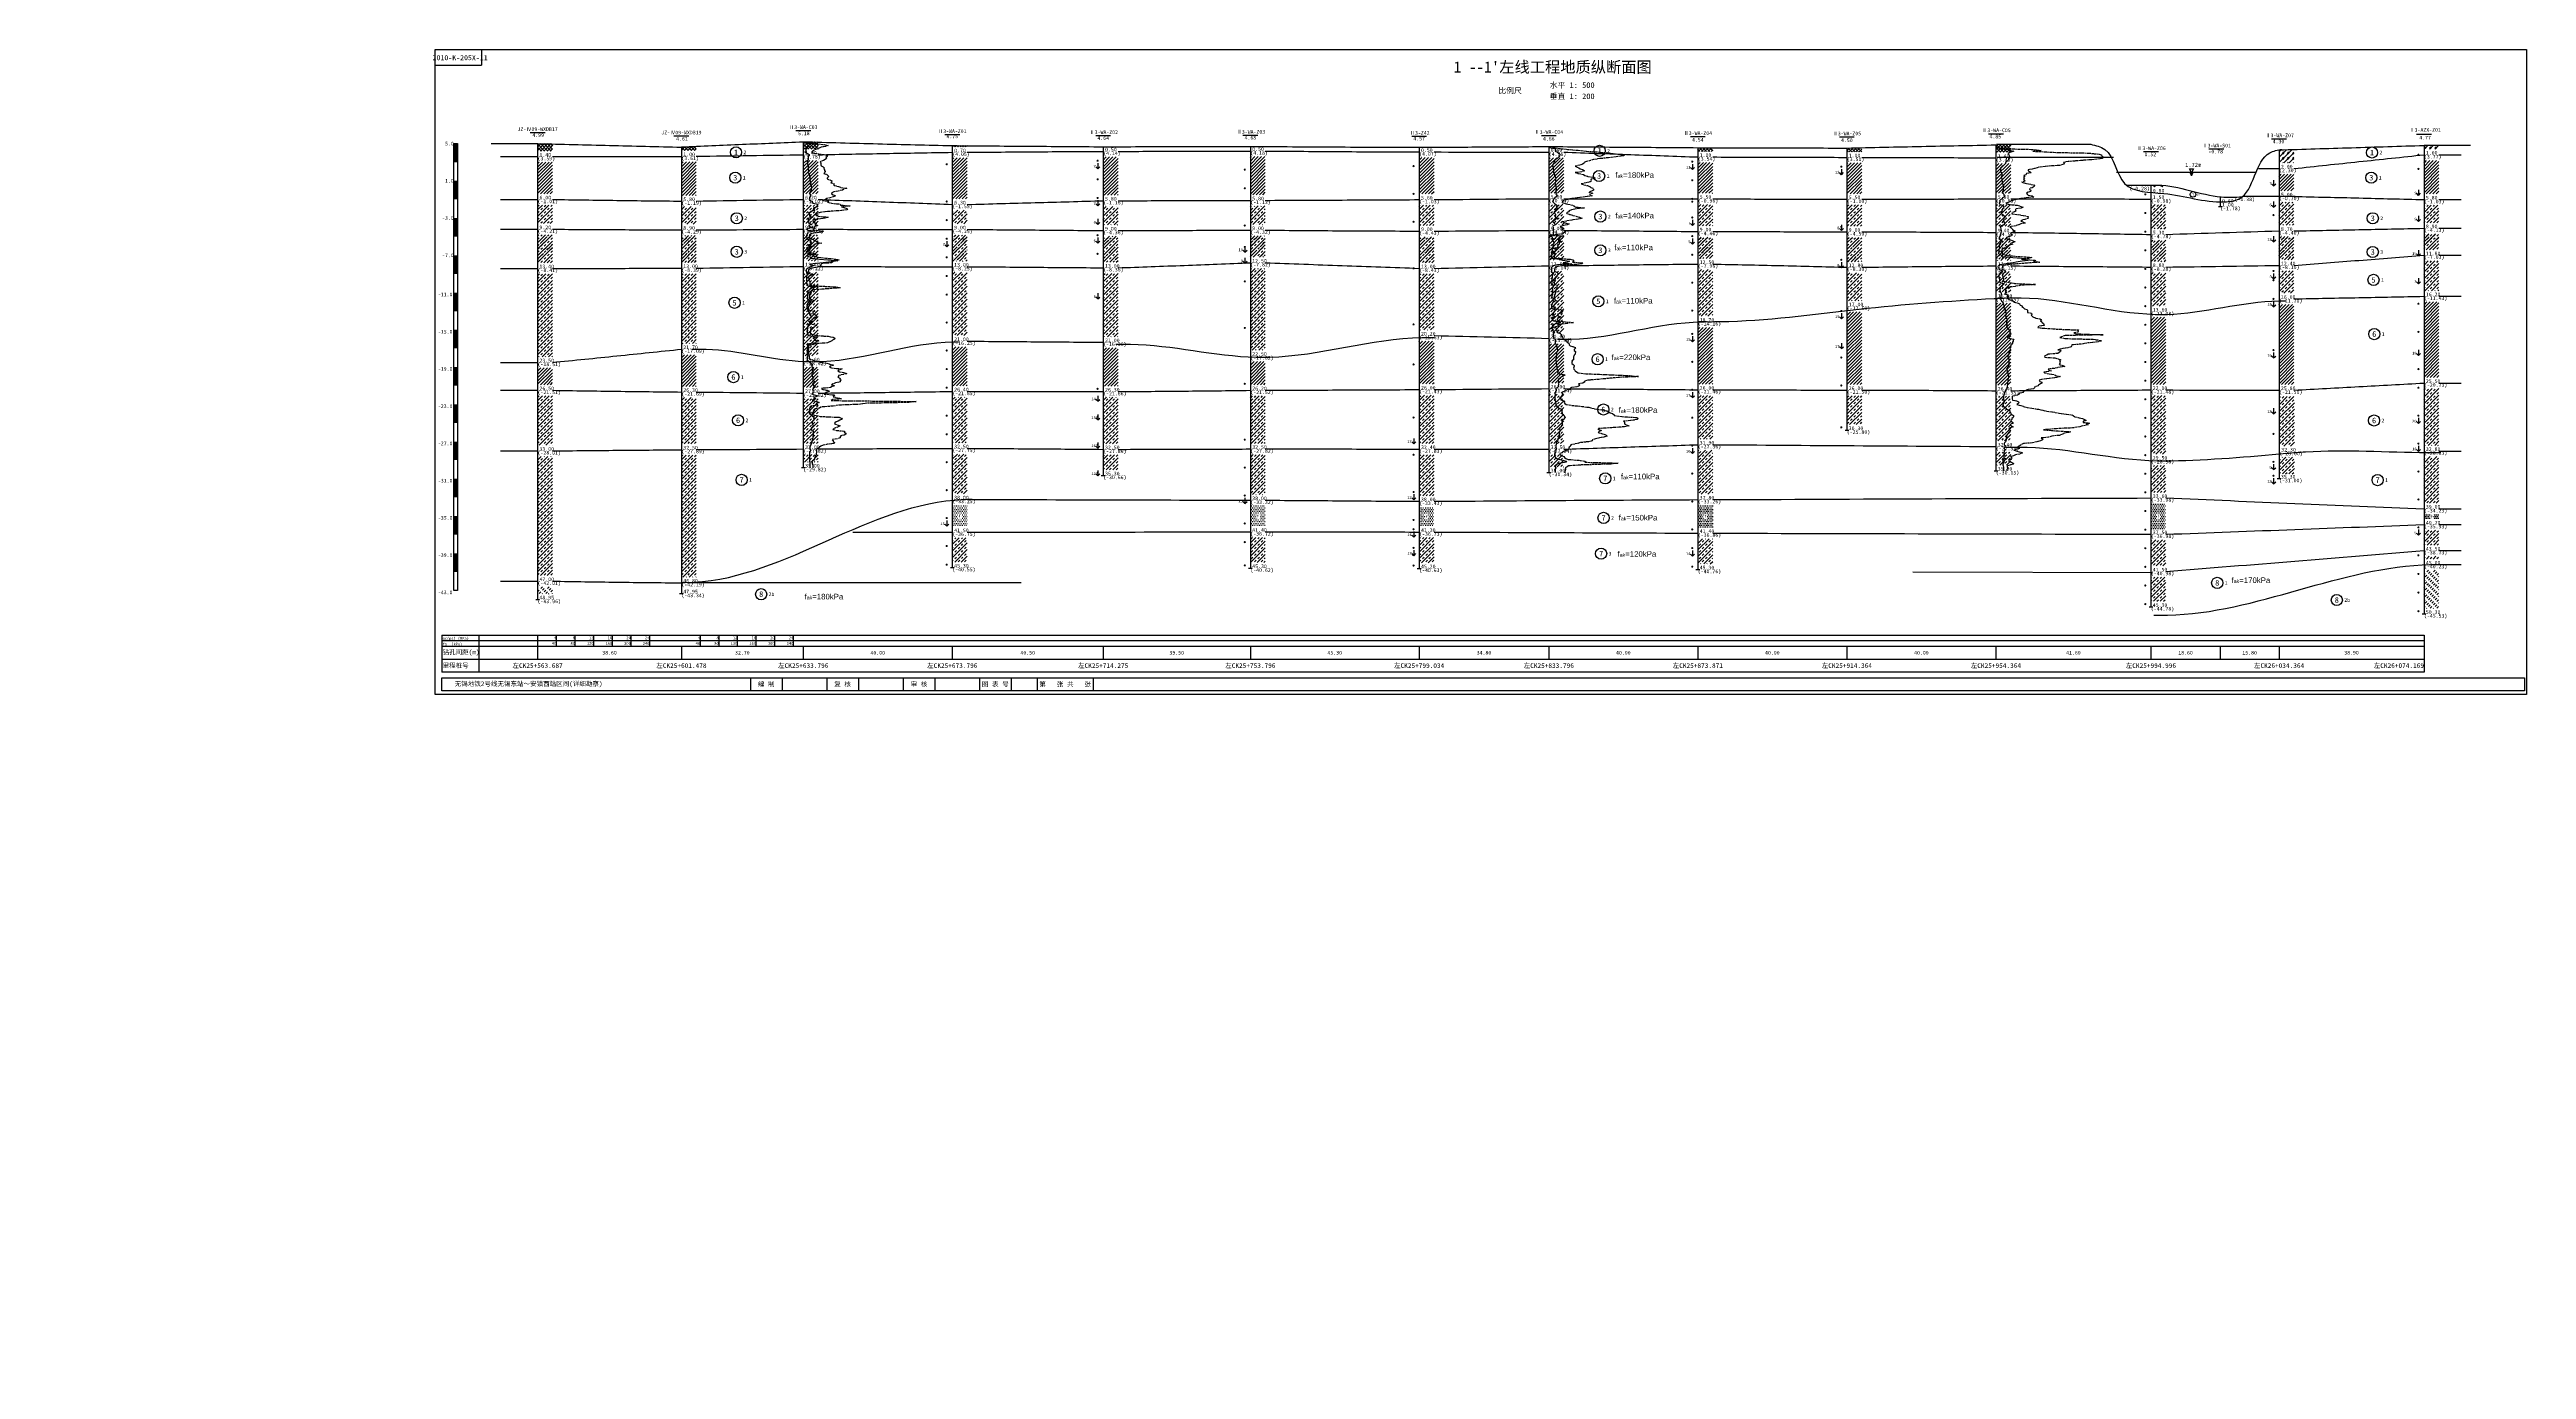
# Model space of a CAD drawing. Extents: x -339 to 990, y -633 to 75.
import ezdxf

# ---------------------------------------------------------------- set-up
doc = ezdxf.new("R2010")
doc.units = 0
doc.header["$MEASUREMENT"] = 0
doc.linetypes.add('ACAD_ISO02W100', pattern=[15, 12, -3])
doc.layers.get('0').update_dxf_attribs({"linetype": 'CONTINUOUS'})
doc.layers.add('苏州工程勘察_钻孔图例_LAYER', color=7, linetype='CONTINUOUS')
pattern_1 = [(45, (0, 0), (-0.883883, 0.883883), []), (135, (0, 0), (-0.883883, -0.883883), [])]
pattern_2 = [(45, (0, 0), (-0.883883, 0.883883), [])]
pattern_3 = [(45, (0, 0), (-1.767767, 1.767767), []), (45, (1.7678, 0), (-1.767767, 1.767767), [1.25, -1.25])]
pattern_4 = [(45, (0, 0), (-3.535534, 3.535534), []), (45, (1.768, 0), (-3.535534, 3.535534), [1.25, -0.625]), (45, (3.5355, 0), (-3.535534, 3.535534), []), (45, (0, 0), (0, 1.767767), [1.25, -1.25])]
pattern_5 = [(0, (0, 0), (0.4688, 0.9375), [0, -0.9375])]
pattern_6 = [(45, (0, 0), (-1.414214, 1.414214), []), (135, (0.0768, -0.533), (-2.828427, 0), [1, -3]), (135, (0.25, -0.333), (-2.828427, 0), [1, -3]), (135, (0.4232, -0.133), (-2.828427, 0), [1, -3])]
pattern_7 = [(45, (0.1882, -0.5132), (-1.767767, 1.767767), []), (45, (1.956, -0.5132), (-1.767767, 1.767767), [1.25, -1.25])]
pattern_8 = [(45, (-77.2, -0.069), (-0.883883, 0.883883), [])]
pattern_9 = [(45, (-77.2, -0.069), (-1.767767, 1.767767), []), (45, (-75.4322, -0.069), (-1.767767, 1.767767), [1.25, -1.25])]

# ---------------------------------------------------------------- blocks, each defined once
blk = doc.blocks.new('Layer1-2')
at = {"layer": '苏州工程勘察_钻孔图例_LAYER', "color": 7}
blk.add_circle((0, 0), 1.5, dxfattribs=at)
at = {"layer": '苏州工程勘察_钻孔图例_LAYER', "color": 7, "line_spacing_factor": 0.84}
for s, insert, char_height, attachment_point in [('{\\f|b0|i0|c134|p54;1}', (0, 0), 1.5, 5), ('{\\f|b0|i0|c134|p54;2}', (2, 0), 1, 4)]:
    blk.add_mtext(s, dxfattribs=dict(at, insert=insert, char_height=char_height, attachment_point=attachment_point))
blk = doc.blocks.new('Layer3-1')
at = {"layer": '苏州工程勘察_钻孔图例_LAYER', "color": 7}
blk.add_circle((0, 0), 1.5, dxfattribs=at)
at = {"layer": '苏州工程勘察_钻孔图例_LAYER', "color": 7, "line_spacing_factor": 0.84}
for s, insert, char_height, attachment_point in [('{\\f|b0|i0|c134|p54;3}', (0, 0), 1.5, 5), ('{\\f|b0|i0|c134|p54;1}', (2, 0), 1, 4)]:
    blk.add_mtext(s, dxfattribs=dict(at, insert=insert, char_height=char_height, attachment_point=attachment_point))
blk = doc.blocks.new('Layer3-2')
at = {"layer": '苏州工程勘察_钻孔图例_LAYER', "color": 7}
blk.add_circle((0, 0), 1.5, dxfattribs=at)
at = {"layer": '苏州工程勘察_钻孔图例_LAYER', "color": 7, "line_spacing_factor": 0.84}
for s, insert, char_height, attachment_point in [('{\\f|b0|i0|c134|p54;3}', (0, 0), 1.5, 5), ('{\\f|b0|i0|c134|p54;2}', (2, 0), 1, 4)]:
    blk.add_mtext(s, dxfattribs=dict(at, insert=insert, char_height=char_height, attachment_point=attachment_point))
blk = doc.blocks.new('Layer3-3')
at = {"layer": '苏州工程勘察_钻孔图例_LAYER', "color": 7}
blk.add_circle((0, 0), 1.5, dxfattribs=at)
at = {"layer": '苏州工程勘察_钻孔图例_LAYER', "color": 7, "line_spacing_factor": 0.84}
for insert, char_height, attachment_point in [((0, 0), 1.5, 5), ((2, 0), 1, 4)]:
    blk.add_mtext('{\\f|b0|i0|c134|p54;3}', dxfattribs=dict(at, insert=insert, char_height=char_height, attachment_point=attachment_point))
blk = doc.blocks.new('Layer5-1')
at = {"layer": '苏州工程勘察_钻孔图例_LAYER', "color": 7}
blk.add_circle((0, 0), 1.5, dxfattribs=at)
at = {"layer": '苏州工程勘察_钻孔图例_LAYER', "color": 7, "line_spacing_factor": 0.84}
for s, insert, char_height, attachment_point in [('{\\f|b0|i0|c134|p54;5}', (0, 0), 1.5, 5), ('{\\f|b0|i0|c134|p54;1}', (2, 0), 1, 4)]:
    blk.add_mtext(s, dxfattribs=dict(at, insert=insert, char_height=char_height, attachment_point=attachment_point))
blk = doc.blocks.new('Layer6-1')
at = {"layer": '苏州工程勘察_钻孔图例_LAYER', "color": 7}
blk.add_circle((0, 0), 1.5, dxfattribs=at)
at = {"layer": '苏州工程勘察_钻孔图例_LAYER', "color": 7, "line_spacing_factor": 0.84}
for s, insert, char_height, attachment_point in [('{\\f|b0|i0|c134|p54;6}', (0, 0), 1.5, 5), ('{\\f|b0|i0|c134|p54;1}', (2, 0), 1, 4)]:
    blk.add_mtext(s, dxfattribs=dict(at, insert=insert, char_height=char_height, attachment_point=attachment_point))
blk = doc.blocks.new('Layer6-2')
at = {"layer": '苏州工程勘察_钻孔图例_LAYER', "color": 7}
blk.add_circle((0, 0), 1.5, dxfattribs=at)
at = {"layer": '苏州工程勘察_钻孔图例_LAYER', "color": 7, "line_spacing_factor": 0.84}
for s, insert, char_height, attachment_point in [('{\\f|b0|i0|c134|p54;6}', (0, 0), 1.5, 5), ('{\\f|b0|i0|c134|p54;2}', (2, 0), 1, 4)]:
    blk.add_mtext(s, dxfattribs=dict(at, insert=insert, char_height=char_height, attachment_point=attachment_point))
blk = doc.blocks.new('Layer7-1')
at = {"layer": '苏州工程勘察_钻孔图例_LAYER', "color": 7}
blk.add_circle((0, 0), 1.5, dxfattribs=at)
at = {"layer": '苏州工程勘察_钻孔图例_LAYER', "color": 7, "line_spacing_factor": 0.84}
for s, insert, char_height, attachment_point in [('{\\f|b0|i0|c134|p54;7}', (0, 0), 1.5, 5), ('{\\f|b0|i0|c134|p54;1}', (2, 0), 1, 4)]:
    blk.add_mtext(s, dxfattribs=dict(at, insert=insert, char_height=char_height, attachment_point=attachment_point))
blk = doc.blocks.new('Layer8-2b')
at = {"layer": '苏州工程勘察_钻孔图例_LAYER', "color": 7}
blk.add_circle((0, 0), 1.5, dxfattribs=at)
at = {"layer": '苏州工程勘察_钻孔图例_LAYER', "color": 7, "line_spacing_factor": 0.84}
for s, insert, char_height, attachment_point in [('{\\f|b0|i0|c134|p54;8}', (0, 0), 1.5, 5), ('{\\f|b0|i0|c134|p54;2b}', (2, 0), 1, 4)]:
    blk.add_mtext(s, dxfattribs=dict(at, insert=insert, char_height=char_height, attachment_point=attachment_point))
blk = doc.blocks.new('Layer7-2')
at = {"layer": '苏州工程勘察_钻孔图例_LAYER', "color": 7}
blk.add_circle((0, 0), 1.5, dxfattribs=at)
at = {"layer": '苏州工程勘察_钻孔图例_LAYER', "color": 7, "line_spacing_factor": 0.84}
for s, insert, char_height, attachment_point in [('{\\f|b0|i0|c134|p54;7}', (0, 0), 1.5, 5), ('{\\f|b0|i0|c134|p54;2}', (2, 0), 1, 4)]:
    blk.add_mtext(s, dxfattribs=dict(at, insert=insert, char_height=char_height, attachment_point=attachment_point))
blk = doc.blocks.new('Layer7-3')
at = {"layer": '苏州工程勘察_钻孔图例_LAYER', "color": 7}
blk.add_circle((0, 0), 1.5, dxfattribs=at)
at = {"layer": '苏州工程勘察_钻孔图例_LAYER', "color": 7, "line_spacing_factor": 0.84}
for s, insert, char_height, attachment_point in [('{\\f|b0|i0|c134|p54;7}', (0, 0), 1.5, 5), ('{\\f|b0|i0|c134|p54;3}', (2, 0), 1, 4)]:
    blk.add_mtext(s, dxfattribs=dict(at, insert=insert, char_height=char_height, attachment_point=attachment_point))
blk = doc.blocks.new('Layer1-1a')
at = {"layer": '苏州工程勘察_钻孔图例_LAYER', "color": 7}
blk.add_circle((0, 0), 1.5, dxfattribs=at)
at = {"layer": '苏州工程勘察_钻孔图例_LAYER', "color": 7, "line_spacing_factor": 0.84}
for s, insert, char_height, attachment_point in [('{\\f|b0|i0|c134|p54;1}', (0, 0), 1.5, 5), ('{\\f|b0|i0|c134|p54;1a}', (2, 0), 1, 4)]:
    blk.add_mtext(s, dxfattribs=dict(at, insert=insert, char_height=char_height, attachment_point=attachment_point))
blk = doc.blocks.new('Layer8-1')
at = {"layer": '苏州工程勘察_钻孔图例_LAYER', "color": 7}
blk.add_circle((0, 0), 1.5, dxfattribs=at)
at = {"layer": '苏州工程勘察_钻孔图例_LAYER', "color": 7, "line_spacing_factor": 0.84}
for s, insert, char_height, attachment_point in [('{\\f|b0|i0|c134|p54;8}', (0, 0), 1.5, 5), ('{\\f|b0|i0|c134|p54;1}', (2, 0), 1, 4)]:
    blk.add_mtext(s, dxfattribs=dict(at, insert=insert, char_height=char_height, attachment_point=attachment_point))
blk = doc.blocks.new('稳定水位线')
at = {"layer": '苏州工程勘察_钻孔图例_LAYER'}
for p, q in [((-1, 0), (1, 0)), ((-0.666667, -0.666667), (0.666667, -0.666667)), ((-0.333333, -1.333333), (0.333333, -1.333333))]:
    blk.add_line(p, q, dxfattribs=at)
blk.add_lwpolyline([(0, 0), (-1, 2), (1, 2)], close=True, dxfattribs=at)

msp = doc.modelspace()

# ---------------------------------------------------------------- hatches: boundary and pattern name
h = msp.add_hatch()
h.set_pattern_fill('素填土', color=256, scale=10, style=0)
h.set_pattern_definition([(45, (-77.2, -0.069), (-0.883883, 0.883883), []), (135, (-77.2, -0.069), (-0.883883, -0.883883), [])])
h.paths.add_polyline_path([(-77.2, 24.9), (-69.2, 24.9), (-69.2, 20.9), (-77.2, 20.9)])
h = msp.add_hatch()
h.set_pattern_fill('粘土', color=256, scale=10, style=0)
h.set_pattern_definition(pattern_8)
h.paths.add_polyline_path([(-77.2, 14.9), (-69.2, 14.9), (-69.2, -2.1), (-77.2, -2.1)])
h = msp.add_hatch()
h.set_pattern_fill('素填土', color=256, scale=10, style=0)
h.set_pattern_definition(pattern_1)
h.paths.add_polyline_path([(0, 23.1), (8, 23.1), (8, 21.1), (0, 21.1)])
h = msp.add_hatch()
h.set_pattern_fill('粘土', color=256, scale=10, style=0)
h.set_pattern_definition(pattern_2)
h.paths.add_polyline_path([(0, 15.1), (8, 15.1), (8, -3), (0, -3)])
h = msp.add_hatch()
h.set_pattern_fill('素填土', color=256, scale=10, style=0)
h.set_pattern_definition(pattern_1)
h.paths.add_polyline_path([(65.4, 25.9), (73.4, 25.9), (73.4, 21.9), (65.4, 21.9)])
h = msp.add_hatch()
h.set_pattern_fill('粘土', color=256, scale=10, style=0)
h.set_pattern_definition(pattern_2)
h.paths.add_polyline_path([(65.4, 15.9), (73.4, 15.9), (73.4, -2.1), (65.4, -2.1)])
h = msp.add_hatch()
h.set_pattern_fill('素填土', color=256, scale=10, style=0)
h.set_pattern_definition(pattern_1)
h.paths.add_polyline_path([(145.4, 23.8), (153.4, 23.8), (153.4, 23.2), (145.4, 23.2)])
h = msp.add_hatch()
h.set_pattern_fill('粘土', color=256, scale=10, style=0)
h.set_pattern_definition(pattern_2)
h.paths.add_polyline_path([(145.4, 17.2), (153.4, 17.2), (153.4, -4.8), (145.4, -4.8)])
h = msp.add_hatch()
h.set_pattern_fill('粘土', color=256, scale=10, style=0)
h.set_pattern_definition(pattern_2)
h.paths.add_polyline_path([(226.4, 17.7), (234.4, 17.7), (234.4, -2.8), (226.4, -2.8)])
h = msp.add_hatch()
h.set_pattern_fill('粘土', color=256, scale=10, style=0)
h.set_pattern_definition(pattern_2)
h.paths.add_polyline_path([(305.4, 17.9), (313.4, 17.9), (313.4, -2.6), (305.4, -2.6)])
h = msp.add_hatch()
h.set_pattern_fill('粘土', color=256, scale=10, style=0)
h.set_pattern_definition(pattern_2)
h.paths.add_polyline_path([(396, 17.4), (404, 17.4), (404, -2.1), (396, -2.1)])
h = msp.add_hatch()
h.set_pattern_fill('粘土', color=256, scale=10, style=0)
h.set_pattern_definition(pattern_2)
h.paths.add_polyline_path([(465.6, 17.3), (473.6, 17.3), (473.6, -1.7), (465.6, -1.7)])
h = msp.add_hatch()
h.set_pattern_fill('素填土', color=256, scale=10, style=0)
h.set_pattern_definition(pattern_1)
h.paths.add_polyline_path([(545.6, 22.7), (553.6, 22.7), (553.6, 20.7), (545.6, 20.7)])
h = msp.add_hatch()
h.set_pattern_fill('粘土', color=256, scale=10, style=0)
h.set_pattern_definition(pattern_2)
h.paths.add_polyline_path([(545.6, 14.7), (553.6, 14.7), (553.6, -1.8), (545.6, -1.8)])
h = msp.add_hatch()
h.set_pattern_fill('素填土', color=256, scale=10, style=0)
h.set_pattern_definition(pattern_1)
h.paths.add_polyline_path([(625.6, 22.5), (633.6, 22.5), (633.6, 20.5), (625.6, 20.5)])
h = msp.add_hatch()
h.set_pattern_fill('粘土', color=256, scale=10, style=0)
h.set_pattern_definition(pattern_2)
h.paths.add_polyline_path([(625.6, 14.5), (633.6, 14.5), (633.6, -2), (625.6, -2)])
h = msp.add_hatch()
h.set_pattern_fill('素填土', color=256, scale=10, style=0)
h.set_pattern_definition(pattern_1)
h.paths.add_polyline_path([(705.6, 24.2), (713.6, 24.2), (713.6, 20.2), (705.6, 20.2)])
h = msp.add_hatch()
h.set_pattern_fill('粘土', color=256, scale=10, style=0)
h.set_pattern_definition(pattern_2)
h.paths.add_polyline_path([(705.6, 14.2), (713.6, 14.2), (713.6, -1.8), (705.6, -1.8)])
h = msp.add_hatch()
h.set_pattern_fill('杂填土', color=256, scale=10, style=0)
h.set_pattern_definition(pattern_6)
h.paths.add_polyline_path([(857.6, 21.5), (865.6, 21.5), (865.6, 14.5), (857.6, 14.5)])
h = msp.add_hatch()
h.set_pattern_fill('杂填土', color=256, scale=10, style=0)
h.set_pattern_definition(pattern_6)
h.paths.add_polyline_path([(935.4, 23.9), (943.4, 23.9), (943.4, 21.9), (935.4, 21.9)])
h = msp.add_hatch()
h.set_pattern_fill('粘土', color=256, scale=10, style=0)
h.set_pattern_definition(pattern_2)
h.paths.add_polyline_path([(935.4, 15.8), (943.4, 15.8), (943.4, -2.1), (935.4, -2.1)])
h = msp.add_hatch()
h.set_pattern_fill('淤泥', color=256, scale=10, style=0)
h.set_pattern_definition([(0, (0.2, 0.2), (2, 2), [0.2, -3.8]), (0, (2.8, 1.8), (2, 2), [0.2, -3.8]), (45, (0, 0), (-2, 2), [0.282843, -2.545584]), (45, (3, 1.8), (-2, 2), [0.282843, -2.545584]), (135, (2.8, 1.8), (-2, -2), [0.565685, -2.262742])])
h.paths.add_polyline_path([(788.8, 2.6), (796.8, 2.6), (796.8, 1.6), (788.8, 1.6)])
h = msp.add_hatch()
h.set_pattern_fill('粘土', color=256, scale=10, style=0)
h.set_pattern_definition(pattern_2)
h.paths.add_polyline_path([(857.6, 8.5), (865.6, 8.5), (865.6, -0.5), (857.6, -0.5)])
h = msp.add_hatch()
h.set_pattern_fill('粉质粘土', color=256, scale=10, style=0)
h.set_pattern_definition(pattern_9)
h.paths.add_polyline_path([(-77.2, -8.1), (-69.2, -8.1), (-69.2, -18.1), (-77.2, -18.1)])
h = msp.add_hatch()
h.set_pattern_fill('粉质粘土', color=256, scale=10, style=0)
h.set_pattern_definition(pattern_3)
h.paths.add_polyline_path([(0, -8.9), (8, -8.9), (8, -18.4), (0, -18.4)])
h = msp.add_hatch()
h.set_pattern_fill('粉质粘土', color=256, scale=10, style=0)
h.set_pattern_definition(pattern_3)
h.paths.add_polyline_path([(65.4, -8.1), (73.4, -8.1), (73.4, -18.1), (65.4, -18.1)])
h = msp.add_hatch()
h.set_pattern_fill('粉质粘土', color=256, scale=10, style=0)
h.set_pattern_definition(pattern_3)
h.paths.add_polyline_path([(145.4, -10.8), (153.4, -10.8), (153.4, -18.2), (145.4, -18.2)])
h = msp.add_hatch()
h.set_pattern_fill('粉质粘土', color=256, scale=10, style=0)
h.set_pattern_definition(pattern_3)
h.paths.add_polyline_path([(226.4, -8.8), (234.4, -8.8), (234.4, -18.8), (226.4, -18.8)])
h = msp.add_hatch()
h.set_pattern_fill('粉质粘土', color=256, scale=10, style=0)
h.set_pattern_definition(pattern_3)
h.paths.add_polyline_path([(305.4, -8.6), (313.4, -8.6), (313.4, -18.6), (305.4, -18.6)])
h = msp.add_hatch()
h.set_pattern_fill('粉质粘土', color=256, scale=10, style=0)
h.set_pattern_definition(pattern_3)
h.paths.add_polyline_path([(396, -8.2), (404, -8.2), (404, -19.1), (396, -19.1)])
h = msp.add_hatch()
h.set_pattern_fill('粉质粘土', color=256, scale=10, style=0)
h.set_pattern_definition(pattern_3)
h.paths.add_polyline_path([(465.6, -7.7), (473.6, -7.7), (473.6, -18.7), (465.6, -18.7)])
h = msp.add_hatch()
h.set_pattern_fill('粉质粘土', color=256, scale=10, style=0)
h.set_pattern_definition(pattern_3)
h.paths.add_polyline_path([(545.6, -7.8), (553.6, -7.8), (553.6, -19.3), (545.6, -19.3)])
h = msp.add_hatch()
h.set_pattern_fill('粉质粘土', color=256, scale=10, style=0)
h.set_pattern_definition(pattern_3)
h.paths.add_polyline_path([(625.6, -8), (633.6, -8), (633.6, -19.5), (625.6, -19.5)])
h = msp.add_hatch()
h.set_pattern_fill('粉质粘土', color=256, scale=10, style=0)
h.set_pattern_definition(pattern_3)
h.paths.add_polyline_path([(705.6, -7.8), (713.6, -7.8), (713.6, -19.8), (705.6, -19.8)])
h = msp.add_hatch()
h.set_pattern_fill('粉质粘土', color=256, scale=10, style=0)
h.set_pattern_definition(pattern_3)
h.paths.add_polyline_path([(788.8, -7.9), (796.8, -7.9), (796.8, -20.9), (788.8, -20.9)])
h = msp.add_hatch()
h.set_pattern_fill('粉质粘土', color=256, scale=10, style=0)
h.set_pattern_definition(pattern_3)
h.paths.add_polyline_path([(857.6, -6.5), (865.6, -6.5), (865.6, -19), (857.6, -19)])
h = msp.add_hatch()
h.set_pattern_fill('粉质粘土', color=256, scale=10, style=0)
h.set_pattern_definition(pattern_3)
h.paths.add_polyline_path([(935.4, -8.2), (943.4, -8.2), (943.4, -17.6), (935.4, -17.6)])
h = msp.add_hatch()
h.set_pattern_fill('粉质粘土夹粉土', color=256, scale=10, style=0)
h.set_pattern_definition([(45, (-77.2, -0.069), (-3.53553, 3.53553), []), (45, (-75.432, -0.069), (-3.53553, 3.53553), [1.25, -0.625]), (45, (-73.6645, -0.069), (-3.53553, 3.53553), []), (45, (-77.2, -0.069), (0, 1.767767), [1.25, -1.25])])
h.paths.add_polyline_path([(-77.2, -24.1), (-69.2, -24.1), (-69.2, -39.1), (-77.2, -39.1)])
h = msp.add_hatch()
h.set_pattern_fill('粉质粘土夹粉土', color=256, scale=10, style=0)
h.set_pattern_definition(pattern_4)
h.paths.add_polyline_path([(0, -24.4), (8, -24.4), (8, -39), (0, -39)])
h = msp.add_hatch()
h.set_pattern_fill('粉质粘土夹粉土', color=256, scale=10, style=0)
h.set_pattern_definition(pattern_4)
h.paths.add_polyline_path([(65.4, -24.1), (73.4, -24.1), (73.4, -38.1), (65.4, -38.1)])
h = msp.add_hatch()
h.set_pattern_fill('粉质粘土夹粉土', color=256, scale=10, style=0)
h.set_pattern_definition(pattern_4)
h.paths.add_polyline_path([(145.4, -24.2), (153.4, -24.2), (153.4, -38.2), (145.4, -38.2)])
h = msp.add_hatch()
h.set_pattern_fill('粉质粘土夹粉土', color=256, scale=10, style=0)
h.set_pattern_definition(pattern_4)
h.paths.add_polyline_path([(226.4, -24.8), (234.4, -24.8), (234.4, -38.8), (226.4, -38.8)])
h = msp.add_hatch()
h.set_pattern_fill('粉质粘土夹粉土', color=256, scale=10, style=0)
h.set_pattern_definition(pattern_4)
h.paths.add_polyline_path([(305.4, -24.6), (313.4, -24.6), (313.4, -36.1), (305.4, -36.1)])
h = msp.add_hatch()
h.set_pattern_fill('粉质粘土夹粉土', color=256, scale=10, style=0)
h.set_pattern_definition(pattern_4)
h.paths.add_polyline_path([(396, -25.1), (404, -25.1), (404, -39.1), (396, -39.1)])
h = msp.add_hatch()
h.set_pattern_fill('粉质粘土夹粉土', color=256, scale=10, style=0)
h.set_pattern_definition(pattern_4)
h.paths.add_polyline_path([(465.6, -24.7), (473.6, -24.7), (473.6, -37.7), (465.6, -37.7)])
h = msp.add_hatch()
h.set_pattern_fill('粉质粘土夹粉土', color=256, scale=10, style=0)
h.set_pattern_definition(pattern_4)
h.paths.add_polyline_path([(545.6, -25.3), (553.6, -25.3), (553.6, -36.8), (545.6, -36.8)])
h = msp.add_hatch()
h.set_pattern_fill('粉质粘土夹粉土', color=256, scale=10, style=0)
h.set_pattern_definition(pattern_4)
h.paths.add_polyline_path([(625.6, -25.5), (633.6, -25.5), (633.6, -38.5), (625.6, -38.5)])
h = msp.add_hatch()
h.set_pattern_fill('粉质粘土夹粉土', color=256, scale=10, style=0)
h.set_pattern_definition(pattern_4)
h.paths.add_polyline_path([(705.6, -25.8), (713.6, -25.8), (713.6, -37.8), (705.6, -37.8)])
h = msp.add_hatch()
h.set_pattern_fill('粉质粘土夹粉土', color=256, scale=10, style=0)
h.set_pattern_definition(pattern_4)
h.paths.add_polyline_path([(857.6, -25), (865.6, -25), (865.6, -37.5), (857.6, -37.5)])
h = msp.add_hatch()
h.set_pattern_fill('粉质粘土夹粉土', color=256, scale=10, style=0)
h.set_pattern_definition(pattern_4)
h.paths.add_polyline_path([(935.4, -23.6), (943.4, -23.6), (943.4, -32.1), (935.4, -32.1)])
h = msp.add_hatch()
h.set_pattern_fill('粉质粘土夹粉土', color=256, scale=10, style=0)
h.set_pattern_definition(pattern_4)
h.paths.add_polyline_path([(788.8, -26.9), (796.8, -26.9), (796.8, -38.4), (788.8, -38.4)])
h = msp.add_hatch()
h.set_pattern_fill('粉质粘土', color=256, scale=10, style=0)
h.set_pattern_definition(pattern_3)
h.paths.add_polyline_path([(935.4, -38.1), (943.4, -38.1), (943.4, -54.1), (935.4, -54.1)])
h = msp.add_hatch()
h.set_pattern_fill('粉质粘土', color=256, scale=10, style=0)
h.set_pattern_definition(pattern_9)
h.paths.add_polyline_path([(-77.2, -45.1), (-69.2, -45.1), (-69.2, -89.6), (-77.2, -89.6)])
h = msp.add_hatch()
h.set_pattern_fill('粉质粘土', color=256, scale=10, style=0)
h.set_pattern_definition(pattern_3)
h.paths.add_polyline_path([(0, -45), (8, -45), (8, -82.5), (0, -82.5)])
h = msp.add_hatch()
h.set_pattern_fill('粉质粘土', color=256, scale=10, style=0)
h.set_pattern_definition(pattern_3)
h.paths.add_polyline_path([(65.4, -44.1), (73.4, -44.1), (73.4, -89.1), (65.4, -89.1)])
h = msp.add_hatch()
h.set_pattern_fill('粉质粘土', color=256, scale=10, style=0)
h.set_pattern_definition(pattern_3)
h.paths.add_polyline_path([(145.4, -44.2), (153.4, -44.2), (153.4, -78.2), (145.4, -78.2)])
h = msp.add_hatch()
h.set_pattern_fill('粉质粘土', color=256, scale=10, style=0)
h.set_pattern_definition(pattern_3)
h.paths.add_polyline_path([(226.4, -44.8), (234.4, -44.8), (234.4, -78.8), (226.4, -78.8)])
h = msp.add_hatch()
h.set_pattern_fill('粉质粘土', color=256, scale=10, style=0)
h.set_pattern_definition(pattern_3)
h.paths.add_polyline_path([(305.4, -42.1), (313.4, -42.1), (313.4, -86.1), (305.4, -86.1)])
h = msp.add_hatch()
h.set_pattern_fill('粉质粘土', color=256, scale=10, style=0)
h.set_pattern_definition(pattern_3)
h.paths.add_polyline_path([(396, -45.1), (404, -45.1), (404, -75.2), (396, -75.2)])
h = msp.add_hatch()
h.set_pattern_fill('粉质粘土', color=256, scale=10, style=0)
h.set_pattern_definition(pattern_3)
h.paths.add_polyline_path([(465.6, -43.7), (473.6, -43.7), (473.6, -76.7), (465.6, -76.7)])
h = msp.add_hatch()
h.set_pattern_fill('粉质粘土', color=256, scale=10, style=0)
h.set_pattern_definition(pattern_3)
h.paths.add_polyline_path([(545.6, -42.8), (553.6, -42.8), (553.6, -67.8), (545.6, -67.8)])
h = msp.add_hatch()
h.set_pattern_fill('粉质粘土', color=256, scale=10, style=0)
h.set_pattern_definition(pattern_3)
h.paths.add_polyline_path([(625.6, -44.5), (633.6, -44.5), (633.6, -59.5), (625.6, -59.5)])
h = msp.add_hatch()
h.set_pattern_fill('粉质粘土', color=256, scale=10, style=0)
h.set_pattern_definition(pattern_3)
h.paths.add_polyline_path([(705.6, -43.8), (713.6, -43.8), (713.6, -54.8), (705.6, -54.8)])
h = msp.add_hatch()
h.set_pattern_fill('粉质粘土', color=256, scale=10, style=0)
h.set_pattern_definition(pattern_3)
h.paths.add_polyline_path([(788.8, -44.4), (796.8, -44.4), (796.8, -62.4), (788.8, -62.4)])
h = msp.add_hatch()
h.set_pattern_fill('粉质粘土', color=256, scale=10, style=0)
h.set_pattern_definition(pattern_3)
h.paths.add_polyline_path([(857.6, -43.5), (865.6, -43.5), (865.6, -55.5), (857.6, -55.5)])
h = msp.add_hatch()
h.set_pattern_fill('粘土', color=256, scale=10, style=0)
h.set_pattern_definition(pattern_2)
h.paths.add_polyline_path([(625.6, -65.5), (633.6, -65.5), (633.6, -104.5), (625.6, -104.5)])
h = msp.add_hatch()
h.set_pattern_fill('粘土', color=256, scale=10, style=0)
h.set_pattern_definition(pattern_2)
h.paths.add_polyline_path([(705.6, -60.8), (713.6, -60.8), (713.6, -104.8), (705.6, -104.8)])
h = msp.add_hatch()
h.set_pattern_fill('粘土', color=256, scale=10, style=0)
h.set_pattern_definition(pattern_2)
h.paths.add_polyline_path([(857.6, -61.5), (865.6, -61.5), (865.6, -104.5), (857.6, -104.5)])
h = msp.add_hatch()
h.set_pattern_fill('粘土', color=256, scale=10, style=0)
h.set_pattern_definition(pattern_2)
h.paths.add_polyline_path([(935.4, -60.1), (943.4, -60.1), (943.4, -100.7), (935.4, -100.7)])
h = msp.add_hatch()
h.set_pattern_fill('粘土', color=256, scale=10, style=0)
h.set_pattern_definition(pattern_2)
h.paths.add_polyline_path([(545.6, -73.8), (553.6, -73.8), (553.6, -104.3), (545.6, -104.3)])
h = msp.add_hatch()
h.set_pattern_fill('粘土', color=256, scale=10, style=0)
h.set_pattern_definition(pattern_2)
h.paths.add_polyline_path([(788.8, -68.4), (796.8, -68.4), (796.8, -104.4), (788.8, -104.4)])
h = msp.add_hatch()
h.set_pattern_fill('粘土', color=256, scale=10, style=0)
h.set_pattern_definition(pattern_2)
h.paths.add_polyline_path([(0, -88.5), (8, -88.5), (8, -105.5), (0, -105.5)])
h = msp.add_hatch()
h.set_pattern_fill('粘土', color=256, scale=10, style=0)
h.set_pattern_definition(pattern_2)
h.paths.add_polyline_path([(145.4, -84.2), (153.4, -84.2), (153.4, -105.2), (145.4, -105.2)])
h = msp.add_hatch()
h.set_pattern_fill('粘土', color=256, scale=10, style=0)
h.set_pattern_definition(pattern_2)
h.paths.add_polyline_path([(226.4, -84.8), (234.4, -84.8), (234.4, -105.3), (226.4, -105.3)])
h = msp.add_hatch()
h.set_pattern_fill('粘土', color=256, scale=10, style=0)
h.set_pattern_definition(pattern_2)
h.paths.add_polyline_path([(305.4, -92.1), (313.4, -92.1), (313.4, -104.6), (305.4, -104.6)])
h = msp.add_hatch()
h.set_pattern_fill('粘土', color=256, scale=10, style=0)
h.set_pattern_definition(pattern_2)
h.paths.add_polyline_path([(396, -81.2), (404, -81.2), (404, -104.2), (396, -104.2)])
h = msp.add_hatch()
h.set_pattern_fill('粘土', color=256, scale=10, style=0)
h.set_pattern_definition(pattern_2)
h.paths.add_polyline_path([(465.6, -82.7), (473.6, -82.7), (473.6, -103.7), (465.6, -103.7)])
h = msp.add_hatch()
h.set_pattern_fill('粘土', color=256, scale=10, style=0)
h.set_pattern_definition(pattern_8)
h.paths.add_polyline_path([(-77.2, -95.6), (-69.2, -95.6), (-69.2, -104.6), (-77.2, -104.6)])
h = msp.add_hatch()
h.set_pattern_fill('粘土', color=256, scale=10, style=0)
h.set_pattern_definition(pattern_2)
h.paths.add_polyline_path([(65.4, -95.1), (73.4, -95.1), (73.4, -106.1), (65.4, -106.1)])
h = msp.add_hatch()
h.set_pattern_fill('粉质粘土', color=256, scale=10, style=0)
h.set_pattern_definition(pattern_9)
h.paths.add_polyline_path([(-77.2, -110.6), (-69.2, -110.6), (-69.2, -137.1), (-77.2, -137.1)])
h = msp.add_hatch()
h.set_pattern_fill('粉质粘土', color=256, scale=10, style=0)
h.set_pattern_definition(pattern_3)
h.paths.add_polyline_path([(0, -111.5), (8, -111.5), (8, -136.4), (0, -136.4)])
h = msp.add_hatch()
h.set_pattern_fill('粉质粘土', color=256, scale=10, style=0)
h.set_pattern_definition(pattern_3)
h.paths.add_polyline_path([(65.4, -112.1), (73.4, -112.1), (73.4, -136.1), (65.4, -136.1)])
h = msp.add_hatch()
h.set_pattern_fill('粉质粘土', color=256, scale=10, style=0)
h.set_pattern_definition(pattern_3)
h.paths.add_polyline_path([(145.4, -111.2), (153.4, -111.2), (153.4, -135.8), (145.4, -135.8)])
h = msp.add_hatch()
h.set_pattern_fill('粉质粘土', color=256, scale=10, style=0)
h.set_pattern_definition(pattern_3)
h.paths.add_polyline_path([(226.4, -111.3), (234.4, -111.3), (234.4, -136.3), (226.4, -136.3)])
h = msp.add_hatch()
h.set_pattern_fill('粉质粘土', color=256, scale=10, style=0)
h.set_pattern_definition(pattern_3)
h.paths.add_polyline_path([(305.4, -110.6), (313.4, -110.6), (313.4, -136.1), (305.4, -136.1)])
h = msp.add_hatch()
h.set_pattern_fill('粉质粘土', color=256, scale=10, style=0)
h.set_pattern_definition(pattern_3)
h.paths.add_polyline_path([(396, -110.2), (404, -110.2), (404, -136.2), (396, -136.2)])
h = msp.add_hatch()
h.set_pattern_fill('粉质粘土', color=256, scale=10, style=0)
h.set_pattern_definition(pattern_3)
h.paths.add_polyline_path([(465.6, -109.7), (473.6, -109.7), (473.6, -136.2), (465.6, -136.2)])
h = msp.add_hatch()
h.set_pattern_fill('粉质粘土', color=256, scale=10, style=0)
h.set_pattern_definition(pattern_3)
h.paths.add_polyline_path([(545.6, -110.3), (553.6, -110.3), (553.6, -133.8), (545.6, -133.8)])
h = msp.add_hatch()
h.set_pattern_fill('粉质粘土', color=256, scale=10, style=0)
h.set_pattern_definition(pattern_3)
h.paths.add_polyline_path([(625.6, -110.5), (633.6, -110.5), (633.6, -126), (625.6, -126)])
h = msp.add_hatch()
h.set_pattern_fill('粉质粘土', color=256, scale=10, style=0)
h.set_pattern_definition(pattern_3)
h.paths.add_polyline_path([(705.6, -110.8), (713.6, -110.8), (713.6, -134.8), (705.6, -134.8)])
h = msp.add_hatch()
h.set_pattern_fill('粉质粘土', color=256, scale=10, style=0)
h.set_pattern_definition(pattern_3)
h.paths.add_polyline_path([(788.8, -110.4), (796.8, -110.4), (796.8, -141.9), (788.8, -141.9)])
h = msp.add_hatch()
h.set_pattern_fill('粉质粘土', color=256, scale=10, style=0)
h.set_pattern_definition(pattern_7)
h.paths.add_polyline_path([(857.8, -111), (865.8, -111), (865.8, -137.5), (857.8, -137.5)])
h = msp.add_hatch()
h.set_pattern_fill('粉质粘土', color=256, scale=10, style=0)
h.set_pattern_definition(pattern_3)
h.paths.add_polyline_path([(935.4, -106.7), (943.4, -106.7), (943.4, -137.2), (935.4, -137.2)])
h = msp.add_hatch()
h.set_pattern_fill('粉质粘土', color=256, scale=10, style=0)
h.set_pattern_definition(pattern_9)
h.paths.add_polyline_path([(-77.2, -143.1), (-69.2, -143.1), (-69.2, -207.1), (-77.2, -207.1)])
h = msp.add_hatch()
h.set_pattern_fill('粉质粘土', color=256, scale=10, style=0)
h.set_pattern_definition(pattern_3)
h.paths.add_polyline_path([(0, -142.4), (8, -142.4), (8, -207.9), (0, -207.9)])
h = msp.add_hatch()
h.set_pattern_fill('粉质粘土', color=256, scale=10, style=0)
h.set_pattern_definition(pattern_3)
h.paths.add_polyline_path([(65.4, -142.1), (73.4, -142.1), (73.4, -146.1), (65.4, -146.1)])
h = msp.add_hatch()
h.set_pattern_fill('粉质粘土', color=256, scale=10, style=0)
h.set_pattern_definition(pattern_3)
h.paths.add_polyline_path([(145.4, -141.8), (153.4, -141.8), (153.4, -163.2), (145.4, -163.2)])
h = msp.add_hatch()
h.set_pattern_fill('粉质粘土', color=256, scale=10, style=0)
h.set_pattern_definition(pattern_3)
h.paths.add_polyline_path([(226.4, -142.3), (234.4, -142.3), (234.4, -150.3), (226.4, -150.3)])
h = msp.add_hatch()
h.set_pattern_fill('粉质粘土', color=256, scale=10, style=0)
h.set_pattern_definition(pattern_3)
h.paths.add_polyline_path([(305.4, -142.1), (313.4, -142.1), (313.4, -163.6), (305.4, -163.6)])
h = msp.add_hatch()
h.set_pattern_fill('粉质粘土', color=256, scale=10, style=0)
h.set_pattern_definition(pattern_3)
h.paths.add_polyline_path([(396, -142.2), (404, -142.2), (404, -164.2), (396, -164.2)])
h = msp.add_hatch()
h.set_pattern_fill('粉质粘土', color=256, scale=10, style=0)
h.set_pattern_definition(pattern_3)
h.paths.add_polyline_path([(465.6, -142.2), (473.6, -142.2), (473.6, -148.7), (465.6, -148.7)])
h = msp.add_hatch()
h.set_pattern_fill('粉质粘土', color=256, scale=10, style=0)
h.set_pattern_definition(pattern_3)
h.paths.add_polyline_path([(545.6, -139.8), (553.6, -139.8), (553.6, -163.3), (545.6, -163.3)])
h = msp.add_hatch()
h.set_pattern_fill('粉质粘土', color=256, scale=10, style=0)
h.set_pattern_definition(pattern_3)
h.paths.add_polyline_path([(705.6, -140.8), (713.6, -140.8), (713.6, -147.8), (705.6, -147.8)])
h = msp.add_hatch()
h.set_pattern_fill('粉质粘土', color=256, scale=10, style=0)
h.set_pattern_definition(pattern_7)
h.paths.add_polyline_path([(857.8, -143.5), (865.8, -143.5), (865.8, -152.5), (857.8, -152.5)])
h = msp.add_hatch()
h.set_pattern_fill('粉质粘土', color=256, scale=10, style=0)
h.set_pattern_definition(pattern_3)
h.paths.add_polyline_path([(935.4, -143.2), (943.4, -143.2), (943.4, -168.2), (935.4, -168.2)])
h = msp.add_hatch()
h.set_pattern_fill('粉质粘土', color=256, scale=10, style=0)
h.set_pattern_definition(pattern_3)
h.paths.add_polyline_path([(788.8, -147.9), (796.8, -147.9), (796.8, -162.4), (788.8, -162.4)])
h = msp.add_hatch()
h.set_pattern_fill('砂', color=256, scale=10, style=0)
h.set_pattern_definition(pattern_5)
h.paths.add_polyline_path([(145.4, -169.2), (153.4, -169.2), (153.4, -180.8), (145.4, -180.8)])
h = msp.add_hatch()
h.set_pattern_fill('砂', color=256, scale=10, style=0)
h.set_pattern_definition(pattern_5)
h.paths.add_polyline_path([(305.4, -169.6), (313.4, -169.6), (313.4, -180.6), (305.4, -180.6)])
h = msp.add_hatch()
h.set_pattern_fill('砂', color=256, scale=10, style=0)
h.set_pattern_definition(pattern_5)
h.paths.add_polyline_path([(396, -170.2), (404, -170.2), (404, -180.7), (396, -180.7)])
h = msp.add_hatch()
h.set_pattern_fill('砂', color=256, scale=10, style=0)
h.set_pattern_definition(pattern_5)
h.paths.add_polyline_path([(545.6, -169.3), (553.6, -169.3), (553.6, -181.3), (545.6, -181.3)])
h = msp.add_hatch()
h.set_pattern_fill('砂', color=256, scale=10, style=0)
h.set_pattern_definition(pattern_5)
h.paths.add_polyline_path([(788.8, -168.4), (796.8, -168.4), (796.8, -181.9), (788.8, -181.9)])
h = msp.add_hatch()
h.set_pattern_fill('砂', color=256, scale=10, style=0)
h.set_pattern_definition(pattern_5)
h.paths.add_polyline_path([(935.4, -174.2), (943.4, -174.2), (943.4, -176.7), (935.4, -176.7)])
h = msp.add_hatch()
h.set_pattern_fill('粉质粘土', color=256, scale=10, style=0)
h.set_pattern_definition(pattern_3)
h.paths.add_polyline_path([(935.4, -182.7), (943.4, -182.7), (943.4, -190.7), (935.4, -190.7)])
h = msp.add_hatch()
h.set_pattern_fill('粉质粘土', color=256, scale=10, style=0)
h.set_pattern_definition(pattern_3)
h.paths.add_polyline_path([(145.4, -186.8), (153.4, -186.8), (153.4, -199.8), (145.4, -199.8)])
h = msp.add_hatch()
h.set_pattern_fill('粉质粘土', color=256, scale=10, style=0)
h.set_pattern_definition(pattern_3)
h.paths.add_polyline_path([(305.4, -186.6), (313.4, -186.6), (313.4, -200.1), (305.4, -200.1)])
h = msp.add_hatch()
h.set_pattern_fill('粉质粘土', color=256, scale=10, style=0)
h.set_pattern_definition(pattern_3)
h.paths.add_polyline_path([(396, -186.7), (404, -186.7), (404, -200.2), (396, -200.2)])
h = msp.add_hatch()
h.set_pattern_fill('粉质粘土', color=256, scale=10, style=0)
h.set_pattern_definition(pattern_3)
h.paths.add_polyline_path([(545.6, -187.3), (553.6, -187.3), (553.6, -200.8), (545.6, -200.8)])
h = msp.add_hatch()
h.set_pattern_fill('粉质粘土', color=256, scale=10, style=0)
h.set_pattern_definition(pattern_3)
h.paths.add_polyline_path([(788.8, -187.9), (796.8, -187.9), (796.8, -201.9), (788.8, -201.9)])
h = msp.add_hatch()
h.set_pattern_fill('粉质粘土', color=256, scale=10, style=0)
h.set_pattern_definition(pattern_3)
h.paths.add_polyline_path([(935.4, -196.7), (943.4, -196.7), (943.4, -198.2), (935.4, -198.2)])
h = msp.add_hatch()
h.set_pattern_fill('粉质粘土', color=256, scale=10, style=0)
h.set_pattern_definition(pattern_3)
h.paths.add_polyline_path([(788.8, -207.9), (796.8, -207.9), (796.8, -220.9), (788.8, -220.9)])
h = msp.add_hatch()
h.set_pattern_fill('粉土夹粉质粘土', color=256, scale=10, style=0)
h.set_pattern_definition([(45, (0, 0), (-0.883883, 0.883883), [1.25, -1.25])])
h.paths.add_polyline_path([(935.4, -204.2), (943.4, -204.2), (943.4, -224.7), (935.4, -224.7)])
h = msp.add_hatch()
h.set_pattern_fill('粉土夹粉质粘土', color=256, scale=10, style=0)
h.set_pattern_definition([(45, (-77.2, -0.069), (-0.883883, 0.883883), [1.25, -1.25])])
h.paths.add_polyline_path([(-77.2, -213.1), (-69.2, -213.1), (-69.2, -216.9), (-77.2, -216.9)])
at = {"layer": '苏州工程勘察_钻孔图例_LAYER'}
for points in [[(143, 13.8, 1), (141.8, 13.8, 1)], [(224, 15.7, 1), (222.8, 15.7, 1)], [(393.6, 12.8, 1), (392.4, 12.8, 1)], [(543.2, 15.2, 1), (542, 15.2, 1)], [(933, 18.9, 1), (931.8, 18.9, 1)], [(224, 5.7, 1), (222.8, 5.7, 1)], [(303, 10.9, 1), (301.8, 10.9, 1)], [(303, 0.9, 1), (301.8, 0.9, 1)], [(543.2, 5.2, 1), (542, 5.2, 1)], [(623.2, 12.5, 1), (622, 12.5, 1)], [(933, 11.3, 1), (931.8, 11.3, 1)], [(143, -6.2, 1), (141.8, -6.2, 1)], [(224, -4.3, 1), (222.8, -4.3, 1)], [(393.6, -2.1, 1), (392.4, -2.1, 1)], [(543.2, -4.8, 1), (542, -4.8, 1)], [(543.2, -6.3, 1), (542, -6.3, 1)], [(786.4, -2.4, 1), (785.2, -2.4, 1)], [(786.4, -12.4, 1), (785.2, -12.4, 1)], [(855.2, -13.5, 1), (854, -13.5, 1)], [(143, -16.2, 1), (141.8, -16.2, 1)], [(143, -26.2, 1), (141.8, -26.2, 1)], [(224, -24.3, 1), (222.8, -24.3, 1)], [(303, -19.1, 1), (301.8, -19.1, 1)], [(393.6, -17.1, 1), (392.4, -17.1, 1)], [(543.2, -14.8, 1), (542, -14.8, 1)], [(543.2, -24.8, 1), (542, -24.8, 1)], [(623.2, -19.8, 1), (622, -19.8, 1)], [(786.4, -22.4, 1), (785.2, -22.4, 1)], [(143, -36.2, 1), (141.8, -36.2, 1)], [(224, -34.3, 1), (222.8, -34.3, 1)], [(303, -30.6, 1), (301.8, -30.6, 1)], [(303, -39.1, 1), (301.8, -39.1, 1)], [(543.2, -34.8, 1), (542, -34.8, 1)], [(623.2, -37.5, 1), (622, -37.5, 1)], [(786.4, -32.4, 1), (785.2, -32.4, 1)], [(143, -46.2, 1), (141.8, -46.2, 1)], [(303, -49.1, 1), (301.8, -49.1, 1)], [(393.6, -42.1, 1), (392.4, -42.1, 1)], [(543.2, -49.8, 1), (542, -49.8, 1)], [(786.4, -42.4, 1), (785.2, -42.4, 1)], [(786.4, -52.4, 1), (785.2, -52.4, 1)], [(855.2, -43.5, 1), (854, -43.5, 1)], [(855.2, -48.5, 1), (854, -48.5, 1)], [(143, -56.2, 1), (141.8, -56.2, 1)], [(543.2, -64.8, 1), (542, -64.8, 1)], [(623.2, -65, 1), (622, -65, 1)], [(786.4, -62.4, 1), (785.2, -62.4, 1)], [(855.2, -58.5, 1), (854, -58.5, 1)], [(933, -61.1, 1), (931.8, -61.1, 1)], [(143, -71.2, 1), (141.8, -71.2, 1)], [(303, -74.1, 1), (301.8, -74.1, 1)], [(393.6, -72.2, 1), (392.4, -72.2, 1)], [(543.2, -77.3, 1), (542, -77.3, 1)], [(786.4, -72.4, 1), (785.2, -72.4, 1)], [(933, -76.2, 1), (931.8, -76.2, 1)], [(143, -86.2, 1), (141.8, -86.2, 1)], [(393.6, -93.7, 1), (392.4, -93.7, 1)], [(543.2, -92.3, 1), (542, -92.3, 1)], [(623.2, -90, 1), (622, -90, 1)], [(786.4, -82.4, 1), (785.2, -82.4, 1)], [(786.4, -92.4, 1), (785.2, -92.4, 1)], [(855.2, -86, 1), (854, -86, 1)], [(143, -96.2, 1), (141.8, -96.2, 1)], [(143, -106.2, 1), (141.8, -106.2, 1)], [(224, -106.8, 1), (222.8, -106.8, 1)], [(303, -104.1, 1), (301.8, -104.1, 1)], [(623.2, -105, 1), (622, -105, 1)], [(786.4, -102.4, 1), (785.2, -102.4, 1)], [(933, -96.2, 1), (931.8, -96.2, 1)], [(933, -106.2, 1), (931.8, -106.2, 1)], [(543.2, -107.3, 1), (542, -107.3, 1)], [(786.4, -112.4, 1), (785.2, -112.4, 1)], [(143, -121.2, 1), (141.8, -121.2, 1)], [(143, -131.2, 1), (141.8, -131.2, 1)], [(224, -121.8, 1), (222.8, -121.8, 1)], [(393.6, -122.2, 1), (392.4, -122.2, 1)], [(543.2, -122.3, 1), (542, -122.3, 1)], [(623.2, -127.5, 1), (622, -127.5, 1)], [(786.4, -122.4, 1), (785.2, -122.4, 1)], [(786.4, -132.4, 1), (785.2, -132.4, 1)], [(855.2, -131, 1), (854, -131, 1)], [(933, -121.2, 1), (931.8, -121.2, 1)], [(143, -146.2, 1), (141.8, -146.2, 1)], [(224, -136.8, 1), (222.8, -136.8, 1)], [(303, -134.1, 1), (301.8, -134.1, 1)], [(393.6, -142.2, 1), (392.4, -142.2, 1)], [(543.2, -137.3, 1), (542, -137.3, 1)], [(786.4, -142.4, 1), (785.2, -142.4, 1)], [(855.2, -146, 1), (854, -146, 1)], [(933, -136.2, 1), (931.8, -136.2, 1)], [(224, -151.8, 1), (222.8, -151.8, 1)], [(303, -149.1, 1), (301.8, -149.1, 1)], [(543.2, -152.3, 1), (542, -152.3, 1)], [(786.4, -152.4, 1), (785.2, -152.4, 1)], [(855.2, -153.5, 1), (854, -153.5, 1)], [(933, -151.2, 1), (931.8, -151.2, 1)], [(143, -161.2, 1), (141.8, -161.2, 1)], [(303, -164.1, 1), (301.8, -164.1, 1)], [(393.6, -162.2, 1), (392.4, -162.2, 1)], [(543.2, -167.3, 1), (542, -167.3, 1)], [(786.4, -162.4, 1), (785.2, -162.4, 1)], [(786.4, -172.4, 1), (785.2, -172.4, 1)], [(933, -166.2, 1), (931.8, -166.2, 1)], [(143, -176.2, 1), (141.8, -176.2, 1)], [(303, -179.1, 1), (301.8, -179.1, 1)], [(393.6, -177.2, 1), (392.4, -177.2, 1)], [(393.6, -182.2, 1), (392.4, -182.2, 1)], [(543.2, -182.3, 1), (542, -182.3, 1)], [(786.4, -182.4, 1), (785.2, -182.4, 1)], [(933, -181.2, 1), (931.8, -181.2, 1)], [(143, -191.2, 1), (141.8, -191.2, 1)], [(303, -189.1, 1), (301.8, -189.1, 1)], [(393.6, -192.2, 1), (392.4, -192.2, 1)], [(543.2, -192.3, 1), (542, -192.3, 1)], [(786.4, -192.4, 1), (785.2, -192.4, 1)], [(933, -196.2, 1), (931.8, -196.2, 1)], [(143, -201.2, 1), (141.8, -201.2, 1)], [(303, -201.6, 1), (301.8, -201.6, 1)], [(393.6, -201.7, 1), (392.4, -201.7, 1)], [(543.2, -202.3, 1), (542, -202.3, 1)], [(786.4, -202.4, 1), (785.2, -202.4, 1)], [(786.4, -212.4, 1), (785.2, -212.4, 1)], [(933, -206.2, 1), (931.8, -206.2, 1)], [(786.4, -222.4, 1), (785.2, -222.4, 1)], [(933, -216.2, 1), (931.8, -216.2, 1)], [(933, -226.2, 1), (931.8, -226.2, 1)]]:
    msp.add_hatch(color=256, dxfattribs=at).paths.add_polyline_path(points)

# ---------------------------------------------------------------- linework, layer by layer
for p, q in [((-132.3, 67), (-107.3, 67)), ((-107.3, 75), (-107.3, 67)), ((-81.2, 30.9), (-73.2, 30.9)), ((-4, 29.1), (4, 29.1)), ((61.4, 31.9), (69.4, 31.9)), ((141.4, 29.8), (149.4, 29.8)), ((222.4, 29.2), (230.4, 29.2)), ((301.4, 29.4), (309.4, 29.4)), ((392, 28.9), (400, 28.9)), ((461.6, 29.3), (469.6, 29.3)), ((541.6, 28.7), (549.6, 28.7)), ((621.6, 28.5), (629.6, 28.5)), ((701.6, 30.2), (709.6, 30.2)), ((853.6, 27.5), (861.6, 27.5)), ((931.4, 29.9), (939.4, 29.9)), ((-77.2, 24.9), (-77.2, -219.9)), ((0, 23.1), (0, -216.7)), ((0, 23), (0, -216.8)), ((65.4, 25.9), (65.4, -149.1)), ((145.4, 23.8), (145.4, -202.8)), ((226.4, 23.2), (226.4, -153.3)), ((305.4, 23.4), (305.4, -203.1)), ((396, 22.9), (396, -203.2)), ((465.6, 23.3), (465.6, -151.7)), ((545.6, 22.7), (545.6, -203.8)), ((625.6, 22.5), (625.6, -129)), ((705.6, 24.2), (705.6, -150.8)), ((705.9, 24.5), (756.5, 24.5)), ((784.8, 20.6), (792.8, 20.6)), ((819.9, 22.1), (827.9, 22.1)), ((857.6, 21.5), (857.6, -155)), ((935.4, 23.9), (935.4, -227.7)), ((845, 9.3), (770.4, 9.3)), ((788.8, 2.6), (788.8, -223.9)), ((825, -8.9), (827, -8.9)), ((826, -3.9), (826, -8.9)), ((624.6, -129), (626.6, -129)), ((64.4, -149.1), (66.4, -149.1)), ((225.4, -153.3), (227.4, -153.3)), ((464.6, -151.7), (466.6, -151.7)), ((704.6, -150.8), (706.6, -150.8)), ((856.6, -155), (858.6, -155)), ((144.4, -202.8), (146.4, -202.8)), ((304.4, -203.1), (306.4, -203.1)), ((395, -203.2), (397, -203.2)), ((544.6, -203.8), (546.6, -203.8)), ((-78.2, -219.9), (-76.2, -219.9)), ((-1, -216.7), (1, -216.7)), ((787.8, -223.9), (789.8, -223.9)), ((-108.7, -239), (-108.7, -259)), ((-77.2, -239), (-77.2, -245)), ((-67.2, -239), (-67.2, -245)), ((-57.2, -239), (-57.2, -245)), ((-47.2, -239), (-47.2, -245)), ((-37.2, -239), (-37.2, -245)), ((-27.2, -239), (-27.2, -245)), ((-17.2, -239), (-17.2, -245)), ((10, -239), (10, -245)), ((20, -239), (20, -245)), ((30, -239), (30, -245)), ((40, -239), (40, -245)), ((50, -239), (50, -245)), ((60, -239), (60, -245)), ((934.4, -227.7), (936.4, -227.7)), ((-128.7, -242), (0, -242)), ((-128.7, -245), (0, -245)), ((-128.7, -252), (0, -252)), ((-77.2, -245), (-77.2, -252)), ((0, -242), (935.4, -242)), ((0, -245), (935.4, -245)), ((0, -245), (0, -252)), ((0, -252), (935.4, -252)), ((65.4, -245), (65.4, -252)), ((145.4, -245), (145.4, -252)), ((226.4, -245), (226.4, -252)), ((305.4, -245), (305.4, -252)), ((396, -245), (396, -252)), ((465.6, -245), (465.6, -252)), ((545.6, -245), (545.6, -252)), ((625.6, -245), (625.6, -252)), ((705.6, -245), (705.6, -252)), ((788.8, -245), (788.8, -252)), ((826, -245), (826, -252)), ((857.6, -245), (857.6, -252)), ((935.4, -245), (935.4, -252)), ((37, -262), (37, -269)), ((54, -262), (54, -269)), ((78, -262), (78, -269)), ((95, -262), (95, -269)), ((119, -262), (119, -269)), ((136, -262), (136, -269)), ((160, -262), (160, -269)), ((177, -262), (177, -269)), ((191, -262), (191, -269)), ((221, -262), (221, -269))]:
    msp.add_line(p, q)
at = {"linetype": 'Continuous'}
for p, q in [((789.6, -205.6), (661, -205.2)), ((-128.6, -239), (-128.6, -259))]:
    msp.add_line(p, q, dxfattribs=at)
msp.add_lwpolyline([(-132.2, 75.4), (990.4, 75.4), (990.4, -271), (-132.2, -271)], close=True, dxfattribs=at)
for points in [[(-122.2, 24.9), (-120.2, 24.9), (-120.2, -215.1), (-122.2, -215.1)], [(-128.6, -262), (989.4, -262), (989.4, -269), (-128.6, -269)]]:
    msp.add_lwpolyline(points, close=True)
at = {"linetype": 'ACAD_ISO02W100', "ltscale": 0.1}
for points in [[(65.4, 25.4), (71.8, 24.9), (76.6, 24.4), (78.7, 23.9), (77.5, 23.4), (75, 22.9), (74, 22.4), (72.6, 21.9), (71.3, 21.4), (70.6, 20.9), (70, 20.4), (70, 19.9), (73.7, 19.4), (77.4, 18.9), (78.5, 18.4), (78.2, 17.9), (77.5, 17.4), (77.9, 16.9), (77.2, 16.4), (76.3, 15.9), (74.8, 15.4), (74.5, 14.9), (74.8, 14.4), (74.8, 13.9), (74.9, 13.4), (75.1, 12.9), (76, 12.4), (76.7, 11.9), (76.4, 11.4), (76.8, 10.9), (76.8, 10.4), (77.2, 9.9), (76.9, 9.4), (76.4, 8.9), (77.8, 8.4), (78.4, 7.9), (79, 7.4), (78.7, 6.9), (78.3, 6.4), (78.2, 5.9), (79.6, 5.4), (80.8, 4.9), (80.6, 4.4), (80.2, 3.9), (82, 3.4), (81.6, 2.9), (82, 2.4), (84.3, 1.9), (85.5, 1.4), (88.7, 0.9), (87.1, 0.4), (86.4, -0.1), (84.2, -0.6), (81.8, -1.1), (80.8, -1.6), (80.5, -2.1), (81.5, -2.6), (82.7, -3.1), (82, -3.6), (80.3, -4.1), (78, -4.6), (77.3, -5.1), (75.7, -5.6), (79.2, -6.1), (78.5, -6.6), (80.5, -7.1), (85.2, -7.6), (85.4, -8.1), (90.6, -8.6), (86, -9.1), (87.8, -9.6), (89.2, -10.1), (88.7, -10.6), (86, -11.1), (78.4, -11.6), (74.5, -12.1), (72.5, -12.6), (72.2, -13.1), (72.2, -13.6), (73.5, -14.1), (78.7, -14.6), (77.3, -15.1), (74.7, -15.6), (70.7, -16.1), (70.3, -16.6), (71.5, -17.1), (71.5, -17.6), (72.5, -18.1), (71.6, -18.6), (73.2, -19.1), (71.5, -19.6), (71.5, -20.1), (71.5, -20.6), (71.1, -21.1), (70.5, -21.6), (76.2, -22.1), (75.5, -22.6), (71.6, -23.1), (69.7, -23.6), (68.8, -24.1), (68.7, -24.6), (68.7, -25.1), (68.7, -25.6), (68.8, -26.1), (70.8, -26.6), (71.2, -27.1), (72.8, -27.6), (72.7, -28.1), (75.3, -28.6), (71.8, -29.1), (71, -29.6), (71, -30.1), (69.9, -30.6), (68.7, -31.1), (68.6, -31.6), (67.9, -32.1), (68.9, -32.6), (68.2, -33.1), (69, -33.6), (71.5, -34.1), (70.5, -34.6), (70.4, -35.1), (71.2, -35.6), (73.4, -36.1), (77.3, -36.6), (82.8, -37.1), (84.7, -37.6), (80.9, -38.1), (81.3, -38.6), (80.6, -39.1), (75.2, -39.6), (75, -40.1), (74.5, -40.6), (75.8, -41.1), (72.2, -41.6), (69.6, -42.1), (68.4, -42.6), (68.3, -43.1), (68.2, -43.6), (67.8, -44.1), (67.8, -44.6), (70.8, -45.1), (70.2, -45.6), (69, -46.1), (68.2, -46.6), (68.2, -47.1), (68.4, -47.6), (68.5, -48.1), (68.4, -48.6), (68.9, -49.1), (68.9, -49.6), (69, -50.1), (69, -50.6), (69, -51.1), (74.2, -51.6), (83.3, -52.1), (85.3, -52.6), (78.3, -53.1), (70.9, -53.6), (70, -54.1), (69.9, -54.6), (69.5, -55.1), (69.1, -55.6), (68.6, -56.1), (68.7, -56.6), (68.7, -57.1), (68.8, -57.6), (68.7, -58.1), (69.5, -58.6), (70.6, -59.1), (71.2, -59.6), (69.8, -60.1), (68.9, -60.6), (68.5, -61.1), (68.5, -61.6), (68.5, -62.1), (68.3, -62.6), (68, -63.1), (68, -63.6), (68.2, -64.1), (68.8, -64.6), (71.7, -65.1), (70.5, -65.6), (70.5, -66.1), (70.6, -66.6), (71.9, -67.1), (72.7, -67.6), (72.2, -68.1), (71.8, -68.6), (71.1, -69.1), (70.1, -69.6), (70, -70.1), (70.2, -70.6), (69.2, -71.1), (68.5, -71.6), (70.1, -72.1), (72.7, -72.6), (71.8, -73.1), (71.3, -73.6), (69.8, -74.1), (69.7, -74.6), (69.3, -75.1), (69.3, -75.6), (69.2, -76.1), (69, -76.6), (69.4, -77.1), (70.4, -77.6), (72, -78.1), (78.8, -78.6), (81.5, -79.1), (82.4, -79.6), (82.2, -80.1), (81.1, -80.6), (80.8, -81.1), (79.5, -81.6), (78.5, -82.1), (71.9, -82.6), (70, -83.1), (68.4, -83.6), (68.3, -84.1), (68.2, -84.6), (68.2, -85.1), (68.2, -85.6), (68, -86.1), (68, -86.6), (68.1, -87.1), (68.2, -87.6), (68.3, -88.1), (68.4, -88.6), (68.5, -89.1), (68.5, -89.6), (68.6, -90.1), (68.6, -90.6), (70, -91.1), (71.1, -91.6), (73, -92.1), (75.3, -92.6), (78.1, -93.1), (79.7, -93.6), (81.7, -94.1), (79.8, -94.6), (79.4, -95.1), (80.5, -95.6), (86.2, -96.1), (84.9, -96.6), (83.9, -97.1), (84.8, -97.6), (87, -98.1), (88.7, -98.6), (87, -99.1), (84.3, -99.6), (84.3, -100.1), (84, -100.6), (85.2, -101.1), (85, -101.6), (85.7, -102.1), (85.2, -102.6), (85.2, -103.1), (82.7, -103.6), (81.5, -104.1), (80.5, -104.6), (82.1, -105.1), (81, -105.6), (80.1, -106.1), (75.2, -106.6), (76.1, -107.1), (78.2, -107.6), (79.4, -108.1), (78, -108.6), (77.2, -109.1), (76.7, -109.6), (82.2, -110.1), (81.8, -110.6), (81.5, -111.1), (83.8, -111.6), (85.9, -112.1), (81.3, -112.6), (80.3, -113.1), (126, -113.6), (122, -114.1), (98.6, -114.6), (96.2, -115.1), (84.2, -115.6), (81.2, -116.1), (74.9, -116.6), (74.2, -117.1), (72, -117.6), (71.3, -118.1), (71.2, -118.6), (70.7, -119.1), (70.3, -119.6), (70.2, -120.1), (70.2, -120.6), (72.4, -121.1), (74.5, -121.6), (84.7, -122.1), (86, -122.6), (86.2, -123.1), (85.1, -123.6), (84.1, -124.1), (83.1, -124.6), (82.4, -125.1), (82.1, -125.6), (83.6, -126.1), (85.3, -126.6), (84.5, -127.1), (83.1, -127.6), (81.8, -128.1), (81.2, -128.6), (83.3, -129.1), (87.7, -129.6), (87.3, -130.1), (88.3, -130.6), (88.3, -131.1), (87.3, -131.6), (85.6, -132.1), (85.2, -132.6), (85.2, -133.1), (83.7, -133.6), (81, -134.1), (81.4, -134.6), (81.5, -135.1), (82.2, -135.6), (82, -136.1), (78.5, -136.6), (76, -137.1), (74.9, -137.6), (74.2, -138.1), (73.5, -138.6), (73, -139.1), (72.1, -139.6), (72.5, -140.1), (72.5, -140.6), (72.5, -141.1), (72.4, -141.6), (72.3, -142.1), (72.2, -142.6), (71.8, -143.1), (71.7, -143.6), (71.5, -144.1), (71.4, -144.6), (71.3, -145.1), (70, -145.6), (70.1, -146.1), (70.2, -146.6), (70.2, -147.1), (70.5, -147.6), (70.5, -148.1), (70.6, -148.6), (70.6, -149.1)], [(467.6, 22.8), (470.7, 22.3), (475.6, 21.8), (481.4, 21.3), (485.9, 20.8), (493.4, 20.3), (498.8, 19.8), (502.6, 19.3), (506.4, 18.8), (505.7, 18.3), (501.7, 17.8), (497.6, 17.3), (493, 16.8), (489.6, 16.3), (488, 15.8), (485.9, 15.3), (484.7, 14.8), (484.6, 14.3), (483.6, 13.8), (482.3, 13.3), (479.8, 12.8), (480.9, 12.3), (481.7, 11.8), (482.5, 11.3), (484, 10.8), (484.7, 10.3), (483.4, 9.8), (479.8, 9.3), (481.6, 8.8), (484.2, 8.3), (485, 7.8), (486.6, 7.3), (489.8, 6.8), (490.4, 6.3), (488.3, 5.8), (488.2, 5.3), (488.3, 4.8), (487.8, 4.3), (485.7, 3.8), (483, 3.3), (484.4, 2.8), (486.4, 2.3), (487.6, 1.8), (488.2, 1.3), (489.5, 0.8), (489.6, 0.3), (489.6, -0.2), (488.6, -0.7), (487.1, -1.2), (489.3, -1.7), (487.6, -2.2), (487.6, -2.7), (489.1, -3.2), (485.2, -3.7), (480.9, -4.2), (476.9, -4.7), (475.5, -5.2), (473.4, -5.7), (472.9, -6.2), (472.7, -6.7), (474.3, -7.2), (475.9, -7.7), (478.9, -8.2), (479, -8.7), (480.1, -9.2), (484.8, -9.7), (480.1, -10.2), (477.7, -10.7), (476.6, -11.2), (476.1, -11.7), (475.1, -12.2), (475.3, -12.7), (477.1, -13.2), (478.6, -13.7), (480.7, -14.2), (482, -14.7), (483.5, -15.2), (481.4, -15.7), (478, -16.2), (475.2, -16.7), (473.1, -17.2), (474.3, -17.7), (476.6, -18.2), (475.5, -18.7), (472.9, -19.2), (471.6, -19.7), (472.8, -20.2), (473.6, -20.7), (472.6, -21.2), (474.4, -21.7), (474.8, -22.2), (474.2, -22.7), (473.3, -23.2), (473.2, -23.7), (466.4, -24.2), (473.6, -24.7), (472.1, -25.2), (471.3, -25.7), (470.9, -26.2), (471.1, -26.7), (470.6, -27.2), (472.2, -27.7), (471.4, -28.2), (471.1, -28.7), (471.1, -29.2), (470.1, -29.7), (470.4, -30.2), (470.6, -30.7), (469.8, -31.2), (469.4, -31.7), (469, -32.2), (469.2, -32.7), (468.6, -33.2), (468.7, -33.7), (468.6, -34.2), (468.5, -34.7), (468.6, -35.2), (468.5, -35.7), (468.4, -36.2), (469.3, -36.7), (477.1, -37.2), (478.9, -37.7), (478.9, -38.2), (478.4, -38.7), (483.9, -39.2), (483.4, -39.7), (477.9, -40.2), (472.5, -40.7), (469.9, -41.2), (469, -41.7), (468.9, -42.2), (468.7, -42.7), (468.6, -43.2), (468.6, -43.7), (470, -44.2), (470.4, -44.7), (470.4, -45.2), (470.2, -45.7), (470, -46.2), (469.9, -46.7), (469.2, -47.2), (469.1, -47.7), (468.8, -48.2), (468.6, -48.7), (466.9, -49.2), (468.5, -49.7), (468.5, -50.2), (468.4, -50.7), (470.5, -51.2), (470, -51.7), (469.9, -52.2), (469.9, -52.7), (469.8, -53.2), (469.4, -53.7), (469.4, -54.2), (469.4, -54.7), (469.1, -55.2), (469, -55.7), (468.8, -56.2), (468.6, -56.7), (468.5, -57.2), (468.5, -57.7), (468.6, -58.2), (468.9, -58.7), (469.1, -59.2), (470.2, -59.7), (470.1, -60.2), (469.6, -60.7), (469.1, -61.2), (468.4, -61.7), (468.3, -62.2), (468.3, -62.7), (468.3, -63.2), (468.4, -63.7), (471.9, -64.2), (473.1, -64.7), (473, -65.2), (472.8, -65.7), (472.2, -66.2), (470.5, -66.7), (470.3, -67.2), (470.9, -67.7), (472.1, -68.2), (470.8, -68.7), (470.3, -69.2), (469.9, -69.7), (471, -70.2), (473.1, -70.7), (478.8, -71.2), (475.5, -71.7), (471.6, -72.2), (470.6, -72.7), (470.4, -73.2), (468.7, -73.7), (469.9, -74.2), (469.8, -74.7), (469.8, -75.2), (469.9, -75.7), (469.9, -76.2), (470.7, -76.7), (471.9, -77.2), (472.4, -77.7), (472.4, -78.2), (472.6, -78.7), (473.2, -79.2), (473.2, -79.7), (473.3, -80.2), (474.5, -80.7), (475.1, -81.2), (475.5, -81.7), (476.4, -82.2), (476.5, -82.7), (476.6, -83.2), (477.1, -83.7), (478.9, -84.2), (480.1, -84.7), (479.7, -85.2), (479.3, -85.7), (479.3, -86.2), (479.9, -86.7), (479.9, -87.2), (479.7, -87.7), (479.7, -88.2), (479.3, -88.7), (479.1, -89.2), (478.9, -89.7), (478.8, -90.2), (478.9, -90.7), (478.8, -91.2), (477.9, -91.7), (478.1, -92.2), (478, -92.7), (478, -93.2), (478.6, -93.7), (479.2, -94.2), (479.2, -94.7), (479, -95.2), (478.9, -95.7), (479, -96.2), (479.5, -96.7), (479.8, -97.2), (480.5, -97.7), (481.4, -98.2), (485.4, -98.7), (498, -99.2), (508.9, -99.7), (513.8, -100.2), (502.8, -100.7), (497.7, -101.2), (492.4, -101.7), (486.5, -102.2), (484.9, -102.7), (484.6, -103.2), (483.9, -103.7), (481.6, -104.2), (482.1, -104.7), (481.9, -105.2), (480.7, -105.7), (477.4, -106.2), (477.1, -106.7), (477, -107.2), (474.4, -107.7), (473.9, -108.2), (472.4, -108.7), (472.9, -109.2), (472.9, -109.7), (472.7, -110.2), (472.4, -110.7), (472.1, -111.2), (471.4, -111.7), (472.1, -112.2), (472.4, -112.7), (473.6, -113.2), (474, -113.7), (473.9, -114.2), (474.2, -114.7), (475, -115.2), (478.1, -115.7), (483.3, -116.2), (487, -116.7), (488.7, -117.2), (491.3, -117.7), (495.2, -118.2), (496.7, -118.7), (497.8, -119.2), (498.6, -119.7), (499.9, -120.2), (500.7, -120.7), (500.6, -121.2), (504.9, -121.7), (512.8, -122.2), (513.5, -122.7), (513, -123.2), (510.9, -123.7), (505.7, -124.2), (506.2, -124.7), (506.3, -125.2), (506.5, -125.7), (507.1, -126.2), (508.8, -126.7), (506.1, -127.2), (499.4, -127.7), (492, -128.2), (492.5, -128.7), (493.8, -129.2), (492.6, -129.7), (492.1, -130.2), (493.9, -130.7), (495.4, -131.2), (496.4, -131.7), (496.9, -132.2), (495.1, -132.7), (492.8, -133.2), (490.7, -133.7), (489.1, -134.2), (488.9, -134.7), (486.9, -135.2), (482.4, -135.7), (481, -136.2), (478, -136.7), (477.2, -137.2), (477.1, -137.7), (476.6, -138.2), (476.3, -138.7), (476.4, -139.2), (475.6, -139.7), (474.2, -140.2), (472.9, -140.7), (472.7, -141.2), (471.3, -141.7), (471.8, -142.2), (472.8, -142.7), (473.7, -143.2), (474.1, -143.7), (474.8, -144.2), (476, -144.7), (482.5, -145.2), (485.3, -145.7), (484.9, -146.2), (502.8, -146.7), (499.1, -147.2), (482.8, -147.7), (476.2, -148.2), (475.5, -148.7), (474.4, -149.2), (474.6, -149.7), (474.6, -150.2), (474.4, -150.7), (474.2, -151.2), (474.2, -151.7)], [(705.6, 23.8), (705.9, 23.2), (706.3, 22.8), (708.3, 22.2), (724.5, 21.8), (729.9, 21.2), (725.5, 20.8), (736.6, 20.2), (755.4, 19.8), (761, 19.2), (762.2, 18.8), (762.5, 18.2), (763.2, 17.8), (762.9, 17.2), (762.8, 16.8), (756.9, 16.2), (751.1, 15.8), (744.4, 15.2), (741.8, 14.8), (742.2, 14.2), (742, 13.8), (739.9, 13.2), (733.5, 12.8), (728.6, 12.2), (727.7, 11.8), (725, 11.2), (723, 10.8), (723, 10.2), (724, 9.8), (724.5, 9.2), (722.1, 8.8), (721.6, 8.2), (720.6, 7.8), (721.1, 7.2), (720.5, 6.8), (720.9, 6.2), (720.5, 5.8), (720.7, 5.2), (721.2, 4.8), (719.5, 4.2), (720.7, 3.8), (723.1, 3.2), (726, 2.8), (726.3, 2.2), (726.1, 1.8), (725.1, 1.2), (723.7, 0.8), (723.6, 0.2), (724.4, -0.2), (724.2, -0.8), (722.9, -1.2), (722, -1.8), (722.3, -2.2), (723, -2.8), (725, -3.2), (726, -3.8), (721.9, -4.2), (718, -4.8), (716.5, -5.2), (714, -5.8), (713.2, -6.2), (712, -6.8), (711, -7.2), (712.9, -7.8), (717.1, -8.2), (719, -8.8), (720.2, -9.2), (719.1, -9.8), (716.2, -10.2), (716.1, -10.8), (716.4, -11.2), (715.6, -11.8), (714.4, -12.2), (714.2, -12.8), (717.6, -13.2), (720.5, -13.8), (723, -14.2), (722.8, -14.8), (723.1, -15.2), (721.2, -15.8), (719.8, -16.2), (719, -16.8), (720.1, -17.2), (721.4, -17.8), (719, -18.2), (717.7, -18.8), (716.5, -19.2), (713.1, -19.8), (713.7, -20.2), (714.4, -20.8), (714.5, -21.2), (715.4, -21.8), (715.9, -22.2), (714.3, -22.8), (713.5, -23.2), (713.7, -23.8), (714, -24.2), (713.5, -24.8), (712.2, -25.2), (711.1, -25.8), (711.5, -26.2), (713.4, -26.8), (714.3, -27.2), (715.8, -27.8), (714.9, -28.2), (713.2, -28.8), (714.6, -29.2), (712.6, -29.8), (712, -30.2), (710.6, -30.8), (710.2, -31.2), (709, -31.8), (708.8, -32.2), (708.6, -32.8), (708.5, -33.2), (708.9, -33.8), (709, -34.2), (710.4, -34.8), (711.6, -35.2), (719.2, -35.8), (724.8, -36.2), (723.2, -36.8), (719.4, -37.2), (727, -37.8), (725.7, -38.2), (729.1, -38.8), (723.8, -39.2), (715.8, -39.8), (711.2, -40.2), (709.2, -40.8), (709.2, -41.2), (709, -41.8), (708.7, -42.2), (709, -42.8), (710.5, -43.2), (710.4, -43.8), (710.4, -44.2), (709.6, -44.8), (709.2, -45.2), (709.1, -45.8), (709.2, -46.2), (709.3, -46.8), (709.4, -47.2), (709.8, -47.8), (709.7, -48.2), (709.5, -48.8), (710.3, -49.2), (713.8, -49.8), (715.5, -50.2), (726.8, -50.8), (719, -51.2), (715.9, -51.8), (712.5, -52.2), (711.6, -52.8), (710.7, -53.2), (710.8, -53.8), (710.8, -54.2), (710.7, -54.8), (711.5, -55.2), (710.1, -55.8), (711.4, -56.2), (712.2, -56.8), (712.3, -57.2), (711.4, -57.8), (711.8, -58.2), (712.7, -58.8), (714.2, -59.2), (714.9, -59.8), (715.6, -60.2), (717.5, -60.8), (718.2, -61.2), (718.6, -61.8), (719.9, -62.2), (719.6, -62.8), (720.2, -63.2), (721, -63.8), (722.4, -64.2), (722.5, -64.8), (722.5, -65.2), (722.5, -65.8), (724.7, -66.2), (724.9, -66.8), (724.5, -67.2), (725.1, -67.8), (725.5, -68.2), (727, -68.8), (729.1, -69.2), (730.2, -69.8), (729.5, -70.2), (730.2, -70.8), (730.4, -71.2), (731.2, -71.8), (731.3, -72.2), (731.5, -72.8), (728.5, -73.2), (728.1, -73.8), (730.4, -74.2), (739.8, -74.8), (750, -75.2), (749.5, -75.8), (750, -76.2), (747.5, -76.8), (748.5, -77.2), (763.1, -77.8), (742.8, -78.2), (740.9, -78.8), (739.9, -79.2), (743.2, -79.8), (757.8, -80.2), (762.1, -80.8), (762.1, -81.2), (758.9, -81.8), (754.5, -82.2), (751.5, -82.8), (746.3, -83.2), (746.2, -83.8), (746, -84.2), (744.2, -84.8), (741.5, -85.2), (738.9, -85.8), (740.5, -86.2), (740.3, -86.8), (739.5, -87.2), (738.8, -87.8), (733.7, -88.2), (732.9, -88.8), (731.6, -89.2), (731.8, -89.8), (737.2, -90.2), (739.4, -90.8), (740.5, -91.2), (739.7, -91.8), (740.1, -92.2), (740, -92.8), (739.9, -93.2), (739.5, -93.8), (741.6, -94.2), (742.6, -94.8), (740.1, -95.2), (737, -95.8), (733.7, -96.2), (734.1, -96.8), (735.5, -97.2), (731.3, -97.8), (731.6, -98.2), (734.2, -98.8), (737.2, -99.2), (738, -99.8), (740.1, -100.2), (738.5, -100.8), (734.2, -101.2), (730, -101.8), (728.8, -102.2), (729.1, -102.8), (730.3, -103.2), (730.2, -103.8), (729.5, -104.2), (728.5, -104.8), (728.2, -105.2), (726.5, -105.8), (726.4, -106.2), (725.8, -106.8), (722.9, -107.2), (721.2, -107.8), (720.4, -108.2), (720, -108.8), (718.3, -109.2), (717.8, -109.8), (717.2, -110.2), (714.3, -110.8), (714.3, -111.2), (714.3, -111.8), (714.3, -112.2), (714.5, -112.8), (716.6, -113.2), (717.7, -113.8), (718.1, -114.2), (717.4, -114.8), (716.9, -115.2), (719, -115.8), (720.4, -116.2), (722.3, -116.8), (724.8, -117.2), (728.5, -117.8), (730.8, -118.2), (732.9, -118.8), (736, -119.2), (739.4, -119.8), (742.1, -120.2), (746.4, -120.8), (747, -121.2), (748.1, -121.8), (749.7, -122.2), (752, -122.8), (753.2, -123.2), (754, -123.8), (752.5, -124.2), (752.5, -124.8), (755.8, -125.2), (753.9, -125.8), (755.2, -126.2), (751.5, -126.8), (750.6, -127.2), (746.7, -127.8), (738.1, -128.2), (731.2, -128.8), (736.1, -129.2), (745.6, -129.8), (744.5, -130.2), (741.7, -130.8), (741.5, -131.2), (739.7, -131.8), (735.6, -132.2), (733.9, -132.8), (729.9, -133.2), (730.8, -133.8), (730.6, -134.2), (729.5, -134.8), (727.6, -135.2), (725.2, -135.8), (720.5, -136.2), (719.2, -136.8), (718.6, -137.2), (717.6, -137.8), (717.5, -138.2), (718.2, -138.8), (716.7, -139.2), (715.3, -139.8), (716.9, -140.2), (718.9, -140.8), (719.8, -141.2), (718.4, -141.8), (716.1, -142.2), (715, -142.8), (713.5, -143.2), (714.1, -143.8), (714, -144.2), (713.7, -144.8), (712.4, -145.2), (712.7, -145.8), (713.8, -146.2), (715.1, -146.8), (714.8, -147.2), (713, -147.8), (711.6, -148.2), (711.7, -148.8), (711.8, -149.2), (711.8, -149.8), (711.5, -150.2), (711.5, -150.8)]]:
    msp.add_lwpolyline(points, dxfattribs=at)
for points in [[(65.7, 25.4), (68.7, 24.9), (69, 24.4), (68.3, 23.9), (68, 23.4), (67.6, 22.9), (67.2, 22.4), (66.8, 21.9), (66.8, 21.4), (66.8, 20.9), (66.3, 20.4), (66.9, 19.9), (68, 19.4), (68.5, 18.9), (68.5, 18.4), (68.1, 17.9), (68.1, 17.4), (68.1, 16.9), (68, 16.4), (67.6, 15.9), (67.3, 15.4), (67.6, 14.9), (67.6, 14.4), (67.6, 13.9), (67.9, 13.4), (67.8, 12.9), (68.2, 12.4), (68.1, 11.9), (68.1, 11.4), (68.1, 10.9), (68.2, 10.4), (68.5, 9.9), (67.9, 9.4), (68.4, 8.9), (68.5, 8.4), (68.7, 7.9), (68.7, 7.4), (69, 6.9), (69, 6.4), (69, 5.9), (69.1, 5.4), (69, 4.9), (69.2, 4.4), (69.2, 3.9), (69.5, 3.4), (69.1, 2.9), (69.7, 2.4), (69.7, 1.9), (69.8, 1.4), (69.8, 0.9), (69.6, 0.4), (69.6, -0.1), (69.2, -0.6), (69.1, -1.1), (68.7, -1.6), (69, -2.1), (69.6, -2.6), (69.1, -3.1), (69.1, -3.6), (68.8, -4.1), (68.8, -4.6), (68.5, -5.1), (68.9, -5.6), (70.2, -6.1), (70.2, -6.6), (70.5, -7.1), (73.4, -7.6), (72.8, -8.1), (72.8, -8.6), (73.2, -9.1), (71.1, -9.6), (70.7, -10.1), (71.5, -10.6), (71.4, -11.1), (69.5, -11.6), (69, -12.1), (68.3, -12.6), (68.9, -13.1), (68.8, -13.6), (68.7, -14.1), (70.5, -14.6), (68.5, -15.1), (68, -15.6), (68.1, -16.1), (68.2, -16.6), (68.2, -17.1), (68.1, -17.6), (69, -18.1), (70, -18.6), (68.3, -19.1), (69, -19.6), (70.7, -20.1), (68.6, -20.6), (67.2, -21.1), (68, -21.6), (71.6, -22.1), (68.1, -22.6), (67.8, -23.1), (67.5, -23.6), (67.4, -24.1), (67.1, -24.6), (67.2, -25.1), (67.3, -25.6), (67.4, -26.1), (68.2, -26.6), (69.2, -27.1), (69, -27.6), (69.4, -28.1), (70, -28.6), (69.3, -29.1), (68, -29.6), (70.2, -30.1), (68.4, -30.6), (67.2, -31.1), (67.8, -31.6), (67.5, -32.1), (68.4, -32.6), (67, -33.1), (67, -33.6), (68.3, -34.1), (72.3, -34.6), (67.7, -35.1), (67.7, -35.6), (69.8, -36.1), (69.3, -36.6), (74.1, -37.1), (78.6, -37.6), (83.9, -38.1), (80.4, -38.6), (76.1, -39.1), (70.7, -39.6), (69, -40.1), (71.3, -40.6), (69.9, -41.1), (68.7, -41.6), (67.5, -42.1), (67.2, -42.6), (67, -43.1), (67, -43.6), (67.1, -44.1), (67.1, -44.6), (68.2, -45.1), (67.5, -45.6), (67.2, -46.1), (67.2, -46.6), (67.2, -47.1), (67.2, -47.6), (67.2, -48.1), (67.2, -48.6), (67.3, -49.1), (67.2, -49.6), (67.2, -50.1), (67.3, -50.6), (67.3, -51.1), (68.4, -51.6), (73.1, -52.1), (70.2, -52.6), (69.3, -53.1), (68.8, -53.6), (68.3, -54.1), (67.9, -54.6), (67.8, -55.1), (67.7, -55.6), (67.7, -56.1), (67.7, -56.6), (67.7, -57.1), (67.7, -57.6), (67.6, -58.1), (67.6, -58.6), (68.5, -59.1), (69.5, -59.6), (68.3, -60.1), (67.9, -60.6), (67.6, -61.1), (68, -61.6), (67.5, -62.1), (67.4, -62.6), (67.4, -63.1), (67.4, -63.6), (67.8, -64.1), (68, -64.6), (68, -65.1), (68.6, -65.6), (68.8, -66.1), (68.8, -66.6), (69, -67.1), (69.7, -67.6), (69.2, -68.1), (69.4, -68.6), (68.8, -69.1), (68.4, -69.6), (68.2, -70.1), (68.4, -70.6), (69.4, -71.1), (68.9, -71.6), (68.7, -72.1), (68, -72.6), (67.9, -73.1), (67.7, -73.6), (67.8, -74.1), (67.5, -74.6), (67.5, -75.1), (67.5, -75.6), (67.5, -76.1), (67.5, -76.6), (67.6, -77.1), (67.7, -77.6), (68.6, -78.1), (70.5, -78.6), (72.7, -79.1), (70.5, -79.6), (72.2, -80.1), (71.2, -80.6), (73.8, -81.1), (72.1, -81.6), (72.2, -82.1), (68.7, -82.6), (67.7, -83.1), (67.7, -83.6), (67.6, -84.1), (67.6, -84.6), (67.6, -85.1), (67.5, -85.6), (67.5, -86.1), (67.5, -86.6), (67.5, -87.1), (67.5, -87.6), (67.5, -88.1), (67.5, -88.6), (68, -89.1), (67.5, -89.6), (67.5, -90.1), (67.5, -90.6), (67.5, -91.1), (67.6, -91.6), (68.7, -92.1), (68.8, -92.6), (69.4, -93.1), (70.1, -93.6), (70.2, -94.1), (69.8, -94.6), (70.1, -95.1), (70.2, -95.6), (71.1, -96.1), (70.2, -96.6), (70.2, -97.1), (70.8, -97.6), (70.5, -98.1), (70.5, -98.6), (70, -99.1), (70, -99.6), (70.3, -100.1), (70.9, -100.6), (70.6, -101.1), (70.4, -101.6), (70.5, -102.1), (71.2, -102.6), (71.2, -103.1), (71.1, -103.6), (70.4, -104.1), (70.8, -104.6), (71.1, -105.1), (71.8, -105.6), (71.5, -106.1), (70.8, -106.6), (70.4, -107.1), (70.8, -107.6), (70.5, -108.1), (70.8, -108.6), (70.3, -109.1), (70.1, -109.6), (71.2, -110.1), (73.2, -110.6), (72.1, -111.1), (70.9, -111.6), (72.1, -112.1), (71, -112.6), (70.2, -113.1), (72.6, -113.6), (74, -114.1), (72.2, -114.6), (72.9, -115.1), (73, -115.6), (69.7, -116.1), (69.7, -116.6), (68.8, -117.1), (68.8, -117.6), (68.5, -118.1), (69, -118.6), (68.7, -119.1), (68.6, -119.6), (68.6, -120.1), (69.4, -120.6), (70.1, -121.1), (70.4, -121.6), (71, -122.1), (71, -122.6), (70.9, -123.1), (71, -123.6), (70.6, -124.1), (70.2, -124.6), (70.1, -125.1), (70.2, -125.6), (70.5, -126.1), (70.7, -126.6), (70.6, -127.1), (70, -127.6), (69.7, -128.1), (69.7, -128.6), (70.3, -129.1), (70.6, -129.6), (70.9, -130.1), (70.8, -130.6), (70.7, -131.1), (70.8, -131.6), (70.6, -132.1), (70.5, -132.6), (70.5, -133.1), (70.4, -133.6), (70.3, -134.1), (70.2, -134.6), (70, -135.1), (70, -135.6), (69.8, -136.1), (69.7, -136.6), (69.3, -137.1), (69.1, -137.6), (69, -138.1), (68.9, -138.6), (68.9, -139.1), (69.2, -139.6), (69.2, -140.1), (68.8, -140.6), (68.8, -141.1), (68.7, -141.6), (68.8, -142.1), (68.8, -142.6), (68.8, -143.1), (68.7, -143.6), (68.8, -144.1), (68.9, -144.6), (68.8, -145.1), (68.8, -145.6), (69, -146.1), (69, -146.6), (69, -147.1), (69, -147.6), (69, -148.1), (68.9, -148.6), (68.9, -149.1)], [(223.5, 14.4), (223.5, 11.4), (222.4, 12.5)], [(465.6, 22.8), (469.2, 22.3), (468.9, 21.8), (469.6, 21.3), (469.1, 20.8), (470.3, 20.3), (471, 19.8), (471.6, 19.3), (471.6, 18.8), (471.3, 18.3), (470.9, 17.8), (470.4, 17.3), (470.1, 16.8), (469.2, 16.3), (468.6, 15.8), (468.7, 15.3), (468.4, 14.8), (468.1, 14.3), (467.9, 13.8), (467.6, 13.3), (467.5, 12.8), (467.9, 12.3), (467.9, 11.8), (468, 11.3), (468.1, 10.8), (468.1, 10.3), (468.1, 9.8), (468.1, 9.3), (468.4, 8.8), (468.7, 8.3), (468.6, 7.8), (469.1, 7.3), (469.2, 6.8), (469.3, 6.3), (469.2, 5.8), (469.2, 5.3), (469.4, 4.8), (469.2, 4.3), (469.1, 3.8), (468.9, 3.3), (469.2, 2.8), (469.3, 2.3), (469.3, 1.8), (469.6, 1.3), (469.6, 0.8), (469.6, 0.3), (469.4, -0.2), (469.4, -0.7), (469.4, -1.2), (469.6, -1.7), (469.4, -2.2), (469.9, -2.7), (469.9, -3.2), (469.5, -3.7), (468.8, -4.2), (468.5, -4.7), (467.9, -5.2), (467.9, -5.7), (467.5, -6.2), (468.1, -6.7), (468.6, -7.2), (469.2, -7.7), (469.9, -8.2), (469.9, -8.7), (469.6, -9.2), (470.4, -9.7), (470, -10.2), (469.3, -10.7), (469, -11.2), (468.4, -11.7), (468.4, -12.2), (468.9, -12.7), (469.3, -13.2), (469.1, -13.7), (469.1, -14.2), (469.1, -14.7), (470.3, -15.2), (469.3, -15.7), (468.8, -16.2), (467.9, -16.7), (467.8, -17.2), (468.3, -17.7), (468.9, -18.2), (469, -18.7), (467.9, -19.2), (467.7, -19.7), (467.9, -20.2), (467.9, -20.7), (468.2, -21.2), (467.7, -21.7), (468.1, -22.2), (468.1, -22.7), (467.9, -23.2), (467.9, -23.7), (467.7, -24.2), (466.2, -24.7), (467.4, -25.2), (467.4, -25.7), (468.1, -26.2), (467.4, -26.7), (467.7, -27.2), (468, -27.7), (468.4, -28.2), (468.3, -28.7), (468.2, -29.2), (467.8, -29.7), (467.8, -30.2), (467.8, -30.7), (468.4, -31.2), (467.7, -31.7), (467.2, -32.2), (467.7, -32.7), (468.4, -33.2), (467.1, -33.7), (467.1, -34.2), (466.9, -34.7), (467, -35.2), (467.1, -35.7), (466.8, -36.2), (467.2, -36.7), (471.3, -37.2), (473, -37.7), (476.7, -38.2), (475.7, -38.7), (473.3, -39.2), (477.9, -39.7), (470.2, -40.2), (468.1, -40.7), (467.4, -41.2), (467.1, -41.7), (467.1, -42.2), (467.1, -42.7), (467.1, -43.2), (467.1, -43.7), (467.1, -44.2), (468.1, -44.7), (467.8, -45.2), (467.4, -45.7), (467.4, -46.2), (467.4, -46.7), (467.4, -47.2), (467.3, -47.7), (467.1, -48.2), (467.3, -48.7), (467.2, -49.2), (466.3, -49.7), (467.4, -50.2), (467, -50.7), (468.2, -51.2), (467.8, -51.7), (467.9, -52.2), (467.2, -52.7), (467.6, -53.2), (467.6, -53.7), (467.6, -54.2), (467.5, -54.7), (467.5, -55.2), (467.4, -55.7), (467.5, -56.2), (467.3, -56.7), (467.3, -57.2), (467.1, -57.7), (467.9, -58.2), (467.9, -58.7), (467.5, -59.2), (468.3, -59.7), (467.9, -60.2), (467.6, -60.7), (467.4, -61.2), (467.2, -61.7), (467.1, -62.2), (467.1, -62.7), (467.1, -63.2), (467.2, -63.7), (468.7, -64.2), (468.5, -64.7), (468.7, -65.2), (468.3, -65.7), (468, -66.2), (467.9, -66.7), (467.5, -67.2), (468.4, -67.7), (469.2, -68.2), (467.7, -68.7), (467.4, -69.2), (467.4, -69.7), (468.3, -70.2), (470.2, -70.7), (471.9, -71.2), (470.6, -71.7), (468.1, -72.2), (467.6, -72.7), (467.6, -73.2), (468.1, -73.7), (467.1, -74.2), (467.9, -74.7), (467.8, -75.2), (467.7, -75.7), (468.6, -76.2), (468.3, -76.7), (467.9, -77.2), (468, -77.7), (468, -78.2), (467.9, -78.7), (468.2, -79.2), (468.2, -79.7), (469, -80.2), (469.1, -80.7), (469.1, -81.2), (469.1, -81.7), (469.1, -82.2), (469.4, -82.7), (469.5, -83.2), (469.6, -83.7), (469.9, -84.2), (470, -84.7), (470, -85.2), (470.2, -85.7), (470.2, -86.2), (470.2, -86.7), (469.8, -87.2), (469.7, -87.7), (469.6, -88.2), (469.9, -88.7), (469.8, -89.2), (469.6, -89.7), (469.5, -90.2), (469.4, -90.7), (469.4, -91.2), (469.4, -91.7), (469.5, -92.2), (469.5, -92.7), (469.6, -93.2), (469.7, -93.7), (469.8, -94.2), (469.9, -94.7), (469.9, -95.2), (470, -95.7), (470, -96.2), (470.6, -96.7), (470.6, -97.2), (470.3, -97.7), (470.5, -98.2), (471.4, -98.7), (474.3, -99.2), (473.9, -99.7), (473, -100.2), (471.9, -100.7), (471.6, -101.2), (470.7, -101.7), (470.6, -102.2), (470.8, -102.7), (470.8, -103.2), (470.6, -103.7), (470.8, -104.2), (470.8, -104.7), (470.7, -105.2), (470.7, -105.7), (470.1, -106.2), (469.2, -106.7), (469.6, -107.2), (469.6, -107.7), (469.2, -108.2), (469.2, -108.7), (468.6, -109.2), (469.1, -109.7), (469, -110.2), (468.8, -110.7), (468.8, -111.2), (468.8, -111.7), (468.7, -112.2), (468.8, -112.7), (469.1, -113.2), (469.4, -113.7), (469.2, -114.2), (469.3, -114.7), (469.4, -115.2), (469.8, -115.7), (469.9, -116.2), (470.2, -116.7), (471.2, -117.2), (472.5, -117.7), (473, -118.2), (472.6, -118.7), (472.6, -119.2), (472.8, -119.7), (472.8, -120.2), (473.3, -120.7), (473.8, -121.2), (474, -121.7), (474.5, -122.2), (473.9, -122.7), (473.6, -123.2), (472.7, -123.7), (472.7, -124.2), (472.6, -124.7), (472.7, -125.2), (472.7, -125.7), (473.1, -126.2), (472.5, -126.7), (472.2, -127.2), (471.6, -127.7), (471.2, -128.2), (471.6, -128.7), (471.7, -129.2), (471.4, -129.7), (471.2, -130.2), (471.2, -130.7), (471.2, -131.2), (471.5, -131.7), (471.2, -132.2), (471.2, -132.7), (470.8, -133.2), (470.5, -133.7), (470.4, -134.2), (470.2, -134.7), (469.9, -135.2), (469.5, -135.7), (469.7, -136.2), (469.6, -136.7), (469.4, -137.2), (469.4, -137.7), (469.3, -138.2), (469.6, -138.7), (469.6, -139.2), (469.1, -139.7), (468.8, -140.2), (468.8, -140.7), (469.1, -141.2), (468.6, -141.7), (468.6, -142.2), (468.6, -142.7), (469.1, -143.2), (469.2, -143.7), (470, -144.2), (471.6, -144.7), (473.6, -145.2), (474.8, -145.7), (475.1, -146.2), (471.9, -146.7), (469.9, -147.2), (469.5, -147.7), (469.1, -148.2), (469.1, -148.7), (469.4, -149.2), (469.2, -149.7), (469.1, -150.2), (469.1, -150.7), (469, -151.2), (468.9, -151.7)], [(542.7, 13.9), (542.7, 10.9), (541.6, 12)], [(705.6, 23.8), (705.6, 23.2), (706.9, 22.8), (707.7, 22.2), (712.2, 21.8), (713.4, 21.2), (715.2, 20.8), (713.6, 20.2), (712.1, 19.8), (712.4, 19.2), (712.6, 18.8), (712.9, 18.2), (713.1, 17.8), (713.2, 17.2), (712.5, 16.8), (712.3, 16.2), (712, 15.8), (711.4, 15.2), (710.7, 14.8), (710.7, 14.2), (710.4, 13.8), (709.6, 13.2), (708.8, 12.8), (708.7, 12.2), (708.1, 11.8), (708.1, 11.2), (708, 10.8), (708, 10.2), (708, 9.8), (709, 9.2), (708.6, 8.8), (708.9, 8.2), (708.7, 7.8), (708.6, 7.2), (708.4, 6.8), (708.7, 6.2), (708.7, 5.8), (708.8, 5.2), (708.9, 4.8), (709, 4.2), (709, 3.8), (709.2, 3.2), (709.7, 2.8), (709.7, 2.2), (709.6, 1.8), (709.5, 1.2), (709.5, 0.8), (709.5, 0.2), (709.5, -0.2), (709.1, -0.8), (709.1, -1.2), (709.4, -1.8), (709.8, -2.2), (709.8, -2.8), (710, -3.2), (710.1, -3.8), (709.2, -4.2), (708.9, -4.8), (708.2, -5.2), (707.6, -5.8), (707.9, -6.2), (707.5, -6.8), (707.4, -7.2), (707.9, -7.8), (709.1, -8.2), (710, -8.8), (709.6, -9.2), (709.9, -9.8), (709.2, -10.2), (708.8, -10.8), (709.1, -11.2), (708.5, -11.8), (708.5, -12.2), (708.5, -12.8), (709.4, -13.2), (709.9, -13.8), (710.5, -14.2), (710.2, -14.8), (709.9, -15.2), (709.8, -15.8), (709.9, -16.2), (709.5, -16.8), (709.8, -17.2), (710.4, -17.8), (710.2, -18.2), (709.8, -18.8), (708.5, -19.2), (707.9, -19.8), (708.1, -20.2), (708.2, -20.8), (708.2, -21.2), (708.5, -21.8), (708.5, -22.2), (708.3, -22.8), (708.2, -23.2), (708.1, -23.8), (708, -24.2), (707.7, -24.8), (707.6, -25.2), (707.4, -25.8), (707.4, -26.2), (708.2, -26.8), (708.4, -27.2), (709, -27.8), (708.1, -28.2), (707.8, -28.8), (707.4, -29.2), (707.6, -29.8), (707.3, -30.2), (707.3, -30.8), (707.9, -31.2), (707.3, -31.8), (707.1, -32.2), (707.2, -32.8), (707.1, -33.2), (706.9, -33.8), (707, -34.2), (708.3, -34.8), (709, -35.2), (708.7, -35.8), (714.6, -36.2), (721.6, -36.8), (720.3, -37.2), (722.9, -37.8), (719.7, -38.2), (716.4, -38.8), (714.8, -39.2), (709.9, -39.8), (707.9, -40.2), (707.2, -40.8), (707, -41.2), (707.1, -41.8), (707.1, -42.2), (707.4, -42.8), (708.8, -43.2), (709, -43.8), (708.1, -44.2), (707.9, -44.8), (707.2, -45.2), (707.3, -45.8), (707.2, -46.2), (707.2, -46.8), (707.3, -47.2), (707.5, -47.8), (707.5, -48.2), (707.5, -48.8), (707.4, -49.2), (708.5, -49.8), (709.4, -50.2), (709.9, -50.8), (709.1, -51.2), (708.8, -51.8), (707.9, -52.2), (707.8, -52.8), (707.7, -53.2), (707.7, -53.8), (707.8, -54.2), (707.9, -54.8), (708.4, -55.2), (708.4, -55.8), (708.5, -56.2), (708.2, -56.8), (708, -57.2), (708.2, -57.8), (707.9, -58.2), (708.2, -58.8), (708.4, -59.2), (708.6, -59.8), (709.2, -60.2), (709.5, -60.8), (709.5, -61.2), (709.9, -61.8), (709.9, -62.2), (710, -62.8), (709.8, -63.2), (710.1, -63.8), (710.5, -64.2), (710.5, -64.8), (710.7, -65.2), (711, -65.8), (710.8, -66.2), (711.1, -66.8), (710.6, -67.2), (710.9, -67.8), (710.9, -68.2), (711.1, -68.8), (711.6, -69.2), (711.6, -69.8), (711.5, -70.2), (711.2, -70.8), (711.2, -71.2), (711.5, -71.8), (711.4, -72.2), (711.4, -72.8), (711.3, -73.2), (711.5, -73.8), (711.9, -74.2), (712.6, -74.8), (712.7, -75.2), (713.2, -75.8), (713.1, -76.2), (713.1, -76.8), (713.8, -77.2), (713, -77.8), (713.3, -78.2), (711.9, -78.8), (711.8, -79.2), (713.2, -79.8), (715.2, -80.2), (714.9, -80.8), (714.8, -81.2), (714.5, -81.8), (714.5, -82.2), (714.2, -82.8), (713.7, -83.2), (713.6, -83.8), (713.4, -84.2), (713.4, -84.8), (713, -85.2), (713.5, -85.8), (713.4, -86.2), (712.9, -86.8), (712.5, -87.2), (712.6, -87.8), (712.5, -88.2), (712.1, -88.8), (711.9, -89.2), (712.1, -89.8), (712.3, -90.2), (712.5, -90.8), (712.5, -91.2), (712.5, -91.8), (712.5, -92.2), (712.5, -92.8), (712.4, -93.2), (712.7, -93.8), (712.3, -94.2), (712.1, -94.8), (712, -95.2), (711.4, -95.8), (711.3, -96.2), (711.6, -96.8), (711.9, -97.2), (711.4, -97.8), (712, -98.2), (712, -98.8), (712.2, -99.2), (712.3, -99.8), (712.3, -100.2), (712.4, -100.8), (712.1, -101.2), (712, -101.8), (712, -102.2), (712, -102.8), (711.8, -103.2), (711.8, -103.8), (711.8, -104.2), (711.9, -104.8), (711.6, -105.2), (711.6, -105.8), (711.5, -106.2), (711.2, -106.8), (711, -107.2), (711, -107.8), (710.6, -108.2), (710.3, -108.8), (710.2, -109.2), (710, -109.8), (709.8, -110.2), (709.7, -110.8), (709.6, -111.2), (709.6, -111.8), (709.6, -112.2), (709.8, -112.8), (709.9, -113.2), (710.1, -113.8), (709.8, -114.2), (709.7, -114.8), (709.3, -115.2), (709.5, -115.8), (709.6, -116.2), (710.5, -116.8), (710.9, -117.2), (711.2, -117.8), (712.7, -118.2), (713, -118.8), (713.3, -119.2), (713.6, -119.8), (713.6, -120.2), (714.3, -120.8), (715.1, -121.2), (715.1, -121.8), (714.8, -122.2), (714.1, -122.8), (714.1, -123.2), (713.7, -123.8), (713.8, -124.2), (714.6, -124.8), (714.9, -125.2), (713.6, -125.8), (713.3, -126.2), (714.2, -126.8), (714.8, -127.2), (713.3, -127.8), (712.6, -128.2), (712.9, -128.8), (713.4, -129.2), (713.1, -129.8), (712.5, -130.2), (712.2, -130.8), (711.9, -131.2), (711.2, -131.8), (711.2, -132.2), (711.5, -132.8), (711.1, -133.2), (711.1, -133.8), (711.1, -134.2), (711, -134.8), (710.8, -135.2), (710.2, -135.8), (710, -136.2), (710, -136.8), (710.4, -137.2), (710.8, -137.8), (710.3, -138.2), (710.1, -138.8), (710.2, -139.2), (710.5, -139.8), (710.1, -140.2), (710, -140.8), (709.9, -141.2), (709.9, -141.8), (709.8, -142.2), (710.3, -142.8), (709.8, -143.2), (709.9, -143.8), (710.8, -144.2), (709.6, -144.8), (709.2, -145.2), (710.1, -145.8), (709.8, -146.2), (709.7, -146.8), (709.4, -147.2), (709.4, -147.8), (709.5, -148.2), (709.6, -148.8), (709.6, -149.2), (709.6, -149.8), (709.7, -150.2), (709.6, -150.8)], [(223.5, 11.4), (224.6, 12.5)], [(542.7, 10.9), (543.8, 12)], [(622.7, 11.2), (622.7, 8.2), (621.6, 9.3)], [(622.7, 8.2), (623.8, 9.3)], [(854.7, 5.2), (854.7, 2.2), (853.6, 3.3)], [(854.7, 2.2), (855.8, 3.3)], [(932.5, 0.1), (932.5, -2.9), (931.4, -1.8)], [(223.5, -5.5), (223.5, -8.6), (222.4, -7.5)], [(223.5, -8.6), (224.6, -7.5)], [(854.7, -6.2), (854.7, -9.2), (853.6, -8.2)], [(854.7, -9.2), (855.8, -8.2)], [(932.5, -2.9), (933.6, -1.8)], [(223.5, -15.6), (223.5, -18.6), (222.4, -17.5)], [(223.5, -25.6), (223.5, -28.6), (222.4, -27.5)], [(223.5, -18.6), (224.6, -17.5)], [(542.7, -16.1), (542.7, -19.1), (541.6, -18)], [(542.7, -26.1), (542.7, -29.1), (541.6, -28)], [(542.7, -19.1), (543.8, -18)], [(622.7, -18.8), (622.7, -21.8), (621.6, -20.7)], [(622.7, -21.8), (623.8, -20.7)], [(854.7, -24.8), (854.7, -27.8), (853.6, -26.7)], [(932.5, -13.9), (932.5, -16.9), (931.4, -15.8)], [(932.5, -16.9), (933.6, -15.8)], [(142.5, -27.5), (142.5, -30.5), (141.4, -29.4)], [(142.5, -30.5), (143.6, -29.4)], [(223.5, -28.6), (224.6, -27.5)], [(302.5, -30.4), (302.5, -33.4), (301.4, -32.3)], [(302.5, -36.4), (302.5, -39.4), (301.4, -38.3)], [(302.5, -33.4), (303.6, -32.3)], [(302.5, -39.4), (303.6, -38.3)], [(542.7, -29.1), (543.8, -28)], [(622.7, -38.8), (622.7, -41.8), (621.6, -40.7)], [(854.7, -27.8), (855.8, -26.7)], [(932.5, -32.4), (932.5, -35.4), (931.4, -34.3)], [(932.5, -35.4), (933.6, -34.3)], [(622.7, -41.8), (623.8, -40.7)], [(854.7, -44.8), (854.7, -47.8), (853.6, -46.7)], [(854.7, -47.8), (855.8, -46.7)], [(932.5, -47.4), (932.5, -50.4), (931.4, -49.3)], [(932.5, -50.4), (933.6, -49.3)], [(223.5, -55.5), (223.5, -58.5), (222.4, -57.5)], [(223.5, -58.5), (224.6, -57.5)], [(622.7, -66.2), (622.7, -69.2), (621.6, -68.2)], [(854.7, -59.8), (854.7, -62.8), (853.6, -61.7)], [(854.7, -62.8), (855.8, -61.7)], [(542.7, -78.5), (542.7, -81.5), (541.6, -80.5)], [(622.7, -69.2), (623.8, -68.2)], [(542.7, -81.5), (543.8, -80.5)], [(622.7, -82.2), (622.7, -85.2), (621.6, -84.2)], [(622.7, -85.2), (623.8, -84.2)], [(854.7, -87.2), (854.7, -90.2), (853.6, -89.2)], [(854.7, -90.2), (855.8, -89.2)], [(932.5, -85.9), (932.5, -88.9), (931.4, -87.8)], [(932.5, -88.9), (933.6, -87.8)], [(223.5, -110.5), (223.5, -113.5), (222.4, -112.5)], [(223.5, -113.5), (224.6, -112.5)], [(542.7, -108.5), (542.7, -111.5), (541.6, -110.5)], [(542.7, -111.5), (543.8, -110.5)], [(854.7, -117.2), (854.7, -120.2), (853.6, -119.2)], [(854.7, -120.2), (855.8, -119.2)], [(223.5, -120.5), (223.5, -123.5), (222.4, -122.5)], [(223.5, -123.5), (224.6, -122.5)], [(932.5, -122.4), (932.5, -125.4), (931.4, -124.3)], [(932.5, -125.4), (933.6, -124.3)], [(223.5, -135.6), (223.5, -138.6), (222.4, -137.5)], [(223.5, -138.6), (224.6, -137.5)], [(393.1, -133.4), (393.1, -136.4), (392, -135.3)], [(393.1, -136.4), (394.2, -135.3)], [(542.7, -138.6), (542.7, -141.6), (541.6, -140.5)], [(542.7, -141.6), (543.8, -140.5)], [(932.5, -137.4), (932.5, -140.4), (931.4, -139.3)], [(932.5, -140.4), (933.6, -139.3)], [(223.5, -150.6), (223.5, -153.6), (222.4, -152.5)], [(223.5, -153.6), (224.6, -152.5)], [(854.7, -147.2), (854.7, -150.2), (853.6, -149.2)], [(854.7, -154.8), (854.7, -157.8), (853.6, -156.7)], [(854.7, -150.2), (855.8, -149.2)], [(854.7, -157.8), (855.8, -156.7)], [(302.5, -165.3), (302.5, -168.3), (301.4, -167.3)], [(302.5, -168.3), (303.6, -167.3)], [(393.1, -163.4), (393.1, -166.4), (392, -165.3)], [(393.1, -166.4), (394.2, -165.3)], [(142.5, -177.5), (142.5, -180.5), (141.4, -179.4)], [(142.5, -180.5), (143.6, -179.4)], [(393.1, -183.4), (393.1, -186.4), (392, -185.3)], [(393.1, -186.4), (394.2, -185.3)], [(932.5, -182.4), (932.5, -185.4), (931.4, -184.3)], [(932.5, -185.4), (933.6, -184.3)], [(393.1, -193.4), (393.1, -196.4), (392, -195.3)], [(393.1, -196.4), (394.2, -195.3)], [(542.7, -193.6), (542.7, -196.6), (541.6, -195.5)], [(542.7, -196.6), (543.8, -195.5)], [(-128.6, -239), (935.4, -239), (935.4, -259), (-128.6, -259)]]:
    msp.add_lwpolyline(points)
for points in [[(-102.2, 24.9), (-89.7, 24.9), (-77.2, 24.9)], [(-77.2, 24.9), (-38.6, 23.9), (0, 23)], [(0, 23.1), (32.7, 24.5), (65.4, 25.9)], [(65.4, 25.9), (105.4, 24.8), (145.4, 23.8)], [(145.4, 23.8), (185.9, 23.5), (226.4, 23.2)], [(226.4, 23.2), (265.9, 23.3), (305.4, 23.4)], [(305.4, 23.4), (350.7, 23.1), (396, 22.9)], [(396, 22.9), (430.8, 23.1), (465.6, 23.3)], [(465.6, 23.3), (505.6, 23), (545.6, 22.7)], [(545.6, 22.7), (585.6, 22.6), (625.6, 22.5)], [(625.6, 22.5), (665.6, 23.4), (705.6, 24.2)], [(706.2, 17.6), (768.8, 17.6)], [(756.5, 24.5), (764, 21.8), (774.7, 3.4), (795.7, -1.9), (828.2, -6.4), (836.2, -4.8), (852.7, 20), (859.1, 21.8)], [(857.6, 21.5), (896.5, 22.7), (935.4, 23.9)], [(960.4, 23.9), (947.9, 23.9), (935.4, 23.9)], [(775.7, 2.6), (790.9, 2.6), (792.5, 2.6), (826.6, -3.7), (837.8, -3.7)], [(866.3, -3.5), (838.3, -3.5)], [(-0.1, -210.8), (2, -210.8), (146.7, -166.5), (156, -166)], [(3.1, -210.8), (182.4, -210.8)], [(790.4, -228.3), (797.8, -228.3), (938.8, -201.2), (946, -201.2)]]:
    msp.add_spline(points, degree=3)
at = {"color": 1}
for points in [[(-97.2, 17.9), (-87.2, 17.9), (-77.2, 17.9)], [(-69.2, 17.9), (-34.6, 17.9), (0, 18)], [(8, 18.1), (36.7, 18.5), (65.4, 18.9)], [(73.4, 18.9), (109.4, 19.6), (145.4, 20.2)], [(153.4, 20.2), (189.9, 20.5), (226.4, 20.7)], [(234.4, 20.7), (269.9, 20.8), (305.4, 20.9)], [(313.4, 20.9), (354.7, 20.6), (396, 20.4)], [(404, 20.4), (434.8, 20.3), (465.6, 20.3)], [(473.6, 20.3), (509.6, 19), (545.6, 17.7)], [(553.6, 17.7), (589.6, 17.6), (625.6, 17.5)], [(633.6, 17.5), (669.6, 17.4), (705.6, 17.2)], [(865.6, 11.5), (900.5, 15.2), (935.4, 18.9)], [(943.4, 18.9), (949.4, 18.9), (955.4, 18.9)], [(846.6, 11.5), (854.6, 11.5), (857.6, 11.5)], [(-97.2, -5.1), (-87.2, -5.1), (-77.2, -5.1)], [(-69.2, -5.1), (-34.6, -5.6), (0, -6)], [(8, -6), (36.7, -5.5), (65.4, -5.1)], [(73.4, -5.1), (109.4, -6.4), (145.4, -7.8)], [(153.4, -7.8), (189.9, -6.8), (226.4, -5.8)], [(234.4, -5.8), (269.9, -5.7), (305.4, -5.6)], [(313.4, -5.6), (354.7, -5.4), (396, -5.2)], [(404, -5.2), (434.8, -4.9), (465.6, -4.7)], [(473.6, -4.7), (509.6, -4.8), (545.6, -4.8)], [(553.6, -4.8), (589.6, -4.9), (625.6, -5)], [(633.6, -5), (669.6, -4.9), (705.6, -4.8)], [(713.6, -4.8), (751.2, -4.8), (788.8, -4.9)], [(865.6, -3.5), (900.5, -4.3), (935.4, -5.2)], [(943.4, -5.2), (949.4, -5.2), (955.4, -5.2)], [(-97.2, -21.1), (-87.2, -21.1), (-77.2, -21.1)], [(-69.2, -21.1), (-34.6, -21.3), (0, -21.5)], [(8, -21.4), (36.7, -21.3), (65.4, -21.1)], [(73.4, -21.1), (109.4, -21.2), (145.4, -21.2)], [(153.4, -21.2), (189.9, -21.5), (226.4, -21.8)], [(234.4, -21.8), (269.9, -21.7), (305.4, -21.6)], [(313.4, -21.6), (354.7, -21.9), (396, -22.1)], [(404, -22.1), (434.8, -21.9), (465.6, -21.7)], [(473.6, -21.7), (509.6, -22), (545.6, -22.3)], [(553.6, -22.3), (589.6, -22.4), (625.6, -22.5)], [(633.6, -22.5), (669.6, -22.6), (705.6, -22.8)], [(713.6, -22.8), (751.2, -23.3), (788.8, -23.9)], [(796.8, -23.9), (827.2, -22.9), (857.6, -22)], [(865.6, -22), (900.5, -21.3), (935.4, -20.6)], [(943.4, -20.6), (949.4, -20.6), (955.4, -20.6)], [(234.4, -41.8), (269.9, -40.5), (305.4, -39.1)], [(313.4, -39.1), (354.7, -40.6), (396, -42.1)], [(473.6, -40.7), (509.6, -40.2), (545.6, -39.8)], [(553.6, -39.8), (589.6, -40.6), (625.6, -41.5)], [(865.6, -40.5), (900.5, -37.8), (935.4, -35.1)], [(943.4, -35.1), (949.4, -35.1), (955.4, -35.1)], [(-97.2, -42.1), (-87.2, -42.1), (-77.2, -42.1)], [(-69.2, -42.1), (-34.6, -42.1), (0, -42)], [(8, -42), (36.7, -41.5), (65.4, -41.1)], [(73.4, -41.1), (109.4, -41.2), (145.4, -41.2)], [(153.4, -41.2), (189.9, -41.5), (226.4, -41.8)], [(404, -42.1), (434.8, -41.4), (465.6, -40.7)], [(633.6, -41.5), (669.6, -41.1), (705.6, -40.8)], [(713.6, -40.8), (751.2, -41.1), (788.8, -41.4)], [(796.8, -41.4), (827.2, -41), (857.6, -40.5)], [(865.6, -58.5), (900.5, -57.8), (935.4, -57.1)], [(943.4, -57.1), (949.4, -57.1), (955.4, -57.1)], [(404, -78.2), (434.8, -78.9), (465.6, -79.7)], [(-97.2, -92.6), (-87.2, -92.6), (-77.2, -92.6)], [(-69.2, -92.6), (-34.6, -89.1), (0, -85.5)], [(153.4, -81.2), (189.9, -81.5), (226.4, -81.8)], [(865.6, -107.5), (900.5, -105.6), (935.4, -103.7)], [(943.4, -103.7), (949.4, -103.7), (955.4, -103.7)], [(-97.2, -107.6), (-87.2, -107.6), (-77.2, -107.6)], [(-69.2, -107.6), (-34.6, -108.1), (0, -108.5)], [(8, -108.5), (36.7, -108.8), (65.4, -109.1)], [(73.4, -109.1), (109.4, -108.7), (145.4, -108.2)], [(153.4, -108.2), (189.9, -108.3), (226.4, -108.3)], [(234.4, -108.3), (269.9, -108), (305.4, -107.6)], [(313.4, -107.6), (354.7, -107.4), (396, -107.2)], [(404, -107.2), (434.8, -106.9), (465.6, -106.7)], [(473.6, -106.7), (509.6, -107), (545.6, -107.3)], [(553.6, -107.3), (589.6, -107.4), (625.6, -107.5)], [(633.6, -107.5), (669.6, -107.6), (705.6, -107.8)], [(713.6, -107.8), (751.2, -107.6), (788.8, -107.4)], [(796.8, -107.4), (827.2, -107.5), (857.6, -107.5)], [(-97.2, -140.1), (-87.2, -140.1), (-77.2, -140.1)], [(-69.2, -140.1), (-34.6, -139.8), (0, -139.5)], [(8, -139.4), (36.7, -139.3), (65.4, -139.1)], [(73.4, -139.1), (109.4, -138.9), (145.4, -138.8)], [(153.4, -138.8), (189.9, -139), (226.4, -139.3)], [(234.4, -139.3), (269.9, -139.2), (305.4, -139.1)], [(313.4, -139.1), (354.7, -139.1), (396, -139.2)], [(404, -139.2), (434.8, -139.2), (465.6, -139.2)], [(473.6, -139.2), (509.6, -138), (545.6, -136.8)], [(553.6, -136.8), (629.6, -137.3), (705.6, -137.8)], [(943.4, -140.2), (949.4, -140.2), (955.4, -140.2)], [(153.4, -166.2), (229.4, -166.4), (305.4, -166.6)], [(313.4, -166.6), (354.7, -166.9), (396, -167.2)], [(404, -167.2), (474.8, -166.7), (545.6, -166.3)], [(553.6, -166.3), (671.2, -165.8), (788.8, -165.4)], [(796.8, -165.4), (866.1, -168.3), (935.4, -171.2)], [(943.4, -171.2), (949.4, -171.2), (955.4, -171.2)], [(92, -183.8), (136.4, -183.8), (145.4, -183.8)], [(153.4, -183.8), (229.4, -183.7), (305.4, -183.6)], [(313.4, -183.6), (354.7, -183.6), (396, -183.7)], [(404, -183.7), (474.8, -184), (545.6, -184.3)], [(553.6, -184.3), (671.2, -184.6), (788.8, -184.9)], [(796.8, -184.9), (866.1, -182.3), (935.4, -179.7)], [(943.4, -179.7), (949.4, -179.7), (955.4, -179.7)], [(796.8, -204.9), (866.1, -199.3), (935.4, -193.7)], [(943.4, -193.7), (949.4, -193.7), (955.4, -193.7)], [(-97.2, -210.1), (-87.2, -210.1), (-77.2, -210.1)], [(-69.2, -210.1), (-34.6, -210.6), (0, -211)], [(943.4, -201.2), (949.4, -201.2), (955.4, -201.2)]]:
    msp.add_spline(points, degree=3, dxfattribs=at)
at = {"linetype": 'Continuous'}
for points in [[(545.5, -70.7), (557.5, -70.7), (632, -64), (704.6, -58.3), (719.2, -57.9), (791.1, -66.8), (797.4, -66.8), (857.5, -59.6), (861.3, -59.6)], [(233.2, -82.8), (241, -82.8), (308.5, -89.8), (315.6, -89.8), (397.5, -79.3), (403.8, -79.3)], [(470.2, -80.1), (477.6, -80.1), (547.5, -70.9), (549.2, -70.9)], [(5.5, -85.5), (13.3, -85.5), (66, -92.1), (75.8, -92.1), (146, -81.6), (148.7, -81.6)], [(710.7, -138.1), (722.4, -138.1), (792.1, -145.4), (799.7, -145.4), (861.7, -141.4), (871.8, -140.6), (937.1, -141), (944.3, -141)]]:
    msp.add_spline(points, degree=3, dxfattribs=at)
at = {"color": 7}
for points in [[(-122.2, 24.9), (-120.2, 24.9), (-122.2, 14.9), (-120.2, 14.9)], [(-122.2, 4.9), (-120.2, 4.9), (-122.2, -5.1), (-120.2, -5.1)], [(-122.2, -15.1), (-120.2, -15.1), (-122.2, -25.1), (-120.2, -25.1)], [(-122.2, -35.1), (-120.2, -35.1), (-122.2, -45.1), (-120.2, -45.1)], [(-122.2, -55.1), (-120.2, -55.1), (-122.2, -65.1), (-120.2, -65.1)], [(-122.2, -75.1), (-120.2, -75.1), (-122.2, -85.1), (-120.2, -85.1)], [(-122.2, -95.1), (-120.2, -95.1), (-122.2, -105.1), (-120.2, -105.1)], [(-122.2, -115.1), (-120.2, -115.1), (-122.2, -125.1), (-120.2, -125.1)], [(-122.2, -135.1), (-120.2, -135.1), (-122.2, -145.1), (-120.2, -145.1)], [(-122.2, -155.1), (-120.2, -155.1), (-122.2, -165.1), (-120.2, -165.1)], [(-122.2, -175.1), (-120.2, -175.1), (-122.2, -185.1), (-120.2, -185.1)], [(-122.2, -195.1), (-120.2, -195.1), (-122.2, -205.1), (-120.2, -205.1)]]:
    msp.add_solid(points, dxfattribs=at)

# ---------------------------------------------------------------- block references
at = {"layer": '苏州工程勘察_钻孔图例_LAYER', "xscale": 2, "yscale": 2, "zscale": 2}
for name, p in [('Layer1-2', (29.3, 20.2)), ('Layer1-2', (907.5, 20.1)), ('Layer3-1', (28.9, 6.6)), ('Layer3-1', (907.1, 6.6)), ('Layer3-2', (29.7, -15.2)), ('Layer3-2', (907.9, -15.2)), ('Layer3-3', (29.7, -33.2)), ('Layer3-3', (907.9, -33.3)), ('Layer5-1', (908.3, -48.3)), ('Layer5-1', (28.5, -60.6)), ('Layer6-1', (908.7, -77.4)), ('Layer6-1', (27.9, -100.5)), ('Layer6-2', (30.4, -123.7)), ('Layer6-2', (908.6, -123.8)), ('Layer7-1', (32.3, -155.7)), ('Layer7-1', (910.5, -155.8)), ('Layer8-1', (824.4, -211)), ('Layer8-2b', (42.8, -217.1)), ('Layer8-2b', (888.6, -220.2))]:
    msp.add_blockref(name, p, dxfattribs=at)
at = {"layer": '苏州工程勘察_钻孔图例_LAYER', "color": 6, "xscale": 2, "yscale": 2, "zscale": 2}
for name, p in [('Layer1-2', (492.9, 21)), ('Layer3-1', (492.6, 7.5)), ('Layer3-2', (493.3, -14.3)), ('Layer3-3', (493.3, -32.4)), ('Layer5-1', (492.2, -59.8)), ('Layer6-1', (491.8, -90.9)), ('Layer6-2', (494.9, -117.9)), ('Layer7-1', (495.9, -154.9)), ('Layer7-2', (495, -176.1)), ('Layer7-3', (493.7, -195.3))]:
    msp.add_blockref(name, p, dxfattribs=at)
at = {"layer": '苏州工程勘察_钻孔图例_LAYER'}
for name, p in [('稳定水位线', (810.6, 9.3)), ('Layer1-1a', (811.4, -2.4))]:
    msp.add_blockref(name, p, dxfattribs=at)

# ---------------------------------------------------------------- texts
at = {"line_spacing_factor": 0.84}
for s, insert, char_height, attachment_point in [('{\\f黑体|b0|i0|c134|p54;2010-K-205X-11}', (-118.8, 71), 2.7, 5), ("{\\fSimHei|b0|i0|c134|p54;1 --1'左线工程地质纵断面图}", (467.7, 69), 6, 2), ('{\\f楷体_GB2312|b0|i0|c134|p54;比例尺}', (451.1, 54.8), 3, 3), ('{\\f楷体_GB2312|b0|i0|c134|p54;水平 1: 500}', (466.1, 57.8), 3, 1), ('{\\f楷体_GB2312|b0|i0|c134|p54;垂直 1: 200}', (466.1, 51.8), 3, 1), ('{\\f|b0|i0|c134|p54;}', (-325.5, 36.5), 1.5, 1), ('{\\f|b0|i0|c134|p54;}', (-285.5, 35.4), 1.5, 1), ('{\\f黑体|b0|i0|c134|p54;JZ-Ⅳ09-WXDB17}', (-77.2, 31.6), 2, 8), ('{\\f黑体|b0|i0|c134|p54;4.99}', (-76.9, 30.4), 2, 2), ('{\\f黑体|b0|i0|c134|p54;JZ-Ⅳ09-WXDB19}', (0, 29.8), 2, 8), ('{\\f黑体|b0|i0|c134|p54;4.61}', (0.3, 28.5), 2, 2), ('{\\f黑体|b0|i0|c134|p54;Ⅱ3-WA-C03}', (65.4, 32.7), 2, 8), ('{\\f黑体|b0|i0|c134|p54;5.18}', (65.7, 31.4), 2, 2), ('{\\f黑体|b0|i0|c134|p54;Ⅱ3-WA-Z01}', (145.4, 30.5), 2, 8), ('{\\f黑体|b0|i0|c134|p54;4.75}', (145.4, 29.8), 2, 2), ('{\\f黑体|b0|i0|c134|p54;Ⅱ3-WA-Z02}', (226.7, 30), 2, 8), ('{\\f黑体|b0|i0|c134|p54;4.64}', (226.4, 28.9), 2, 2), ('{\\f黑体|b0|i0|c134|p54;Ⅱ3-WA-Z03}', (305.7, 30.2), 2, 8), ('{\\f黑体|b0|i0|c134|p54;4.68}', (305.4, 29.1), 2, 2), ('{\\f黑体|b0|i0|c134|p54;Ⅱ3-Z42}', (396.3, 29.6), 2, 8), ('{\\f黑体|b0|i0|c134|p54;4.57}', (396, 28.6), 2, 2), ('{\\f黑体|b0|i0|c134|p54;Ⅱ3-WA-C04}', (465.6, 30.1), 2, 8), ('{\\f黑体|b0|i0|c134|p54;4.66}', (465.6, 28.5), 2, 2), ('{\\f黑体|b0|i0|c134|p54;Ⅱ3-WA-Z04}', (545.6, 29.5), 2, 8), ('{\\f黑体|b0|i0|c134|p54;4.54}', (545.6, 27.9), 2, 2), ('{\\f黑体|b0|i0|c134|p54;Ⅱ3-WA-Z05}', (625.6, 29.3), 2, 8), ('{\\f黑体|b0|i0|c134|p54;4.50}', (625.6, 27.7), 2, 2), ('{\\f黑体|b0|i0|c134|p54;Ⅱ3-WA-C05}', (705.9, 31), 2, 8), ('{\\f黑体|b0|i0|c134|p54;4.85}', (705.3, 29.7), 2, 2), ('{\\f黑体|b0|i0|c134|p54;Ⅱ3-WA-Z07}', (857.9, 28.3), 2, 8), ('{\\f黑体|b0|i0|c134|p54;4.30}', (857.3, 27), 2, 2), ('{\\f黑体|b0|i0|c134|p54;Ⅱ3-AZX-Z01}', (936, 31.2), 2, 8), ('{\\f黑体|b0|i0|c134|p54;4.77}', (936, 29.1), 2, 2), ('{\\f|b0|i0|c134|p54;}', (-339.2, 21.5), 1.5, 1), ('{\\f|b0|i0|c134|p54;}', (-262, 19.6), 1.5, 1), ('{\\f|b0|i0|c134|p54;5.0}', (-122.2, 24.9), 2, 6), ('{\\f黑体|b0|i0|c134|p54;(3.59)}', (-77.2, 17.9), 2, 1), ('{\\f黑体|b0|i0|c134|p54;1.40}', (-76.2, 17.9), 2, 7), ('{\\f|b0|i0|c134|p54;}', (-20, 15.6), 1.5, 1), ('{\\f黑体|b0|i0|c134|p54;(3.61)}', (0, 18.1), 2, 1), ('{\\f黑体|b0|i0|c134|p54;1.00}', (1, 18.1), 2, 7), ('{\\f|b0|i0|c134|p54;}', (45.4, 18.4), 1.5, 1), ('{\\f黑体|b0|i0|c134|p54;(3.78)}', (65.4, 18.9), 2, 1), ('{\\f黑体|b0|i0|c134|p54;1.40}', (66.4, 18.9), 2, 7), ('{\\f|b0|i0|c134|p54;}', (125.4, 16.2), 1.5, 1), ('{\\f黑体|b0|i0|c134|p54;(4.05)}', (145.4, 20.2), 2, 1), ('{\\f黑体|b0|i0|c134|p54;0.70}', (146.4, 20.2), 2, 7), ('{\\f|b0|i0|c134|p54;}', (206.4, 15.7), 1.5, 1), ('{\\f|b0|i0|c134|p54;7}', (222.4, 11.9), 1.5, 9), ('{\\f黑体|b0|i0|c134|p54;(4.14)}', (226.4, 20.7), 2, 1), ('{\\f黑体|b0|i0|c134|p54;0.50}', (227.4, 20.7), 2, 7), ('{\\f|b0|i0|c134|p54;}', (285.4, 15.9), 1.5, 1), ('{\\f黑体|b0|i0|c134|p54;(4.18)}', (305.4, 20.9), 2, 1), ('{\\f黑体|b0|i0|c134|p54;0.50}', (306.4, 20.9), 2, 7), ('{\\f|b0|i0|c134|p54;}', (376, 15.3), 1.5, 1), ('{\\f黑体|b0|i0|c134|p54;(4.07)}', (396, 20.4), 2, 1), ('{\\f黑体|b0|i0|c134|p54;0.50}', (397, 20.4), 2, 7), ('{\\f|b0|i0|c134|p54;}', (445.6, 15.8), 1.5, 1), ('{\\f黑体|b0|i0|c134|p54;(4.06)}', (465.6, 20.3), 2, 1), ('{\\f黑体|b0|i0|c134|p54;0.60}', (466.6, 20.3), 2, 7), ('{\\f|b0|i0|c134|p54;}', (525.6, 15.2), 1.5, 1), ('{\\f黑体|b0|i0|c134|p54;(3.54)}', (545.6, 17.7), 2, 1), ('{\\f黑体|b0|i0|c134|p54;1.00}', (546.6, 17.7), 2, 7), ('{\\f|b0|i0|c134|p54;}', (605.6, 15), 1.5, 1), ('{\\f黑体|b0|i0|c134|p54;(3.50)}', (625.6, 17.5), 2, 1), ('{\\f黑体|b0|i0|c134|p54;1.00}', (626.6, 17.5), 2, 7), ('{\\f|b0|i0|c134|p54;}', (685.6, 16.8), 1.5, 1), ('{\\f黑体|b0|i0|c134|p54;(3.45)}', (705.6, 17.2), 2, 1), ('{\\f黑体|b0|i0|c134|p54;1.40}', (706.6, 17.2), 2, 7), ('{\\f黑体|b0|i0|c134|p54;Ⅱ3-WA-Z06}', (789.1, 21.4), 2, 8), ('{\\f黑体|b0|i0|c134|p54;0.52}', (788.5, 20.1), 2, 2), ('{\\f|b0|i0|c134|p54;1.72m}', (807.2, 14.6), 2.197, 1), ('{\\f黑体|b0|i0|c134|p54;Ⅱ3-WA-S01}', (824.1, 22.8), 2, 8), ('{\\f黑体|b0|i0|c134|p54;-0.78}', (823.6, 21.6), 2, 2), ('{\\f|b0|i0|c134|p54;}', (837.6, 14), 1.5, 1), ('{\\f黑体|b0|i0|c134|p54;2.00}', (858.6, 11.5), 2, 7), ('{\\f|b0|i0|c134|p54;}', (915.4, 16.4), 1.5, 1), ('{\\f黑体|b0|i0|c134|p54;(3.77)}', (935.4, 18.9), 2, 1), ('{\\f黑体|b0|i0|c134|p54;1.00}', (936.4, 18.9), 2, 7), ('{\\f|b0|i0|c134|p54;1.0}', (-122.2, 4.9), 2, 6), ('{\\f|b0|i0|c134|p54;11}', (541.6, 11.4), 1.5, 9), ('{\\f|b0|i0|c134|p54;12}', (621.6, 8.8), 1.5, 9), ('{\\f黑体|b0|i0|c134|p54;(-0.28)}', (777.3, 1.8), 2, 1), ('{\\f黑体|b0|i0|c134|p54;0.80}', (789.8, -1.4), 2, 7), ('{\\f|b0|i0|c134|p54;7}', (853.6, 2.8), 1.5, 9), ('{\\f黑体|b0|i0|c134|p54;(2.30)}', (857.6, 11.5), 2, 1), ('{\\f黑体|b0|i0|c134|p54;(-1.01)}', (-77.2, -5.1), 2, 1), ('{\\f黑体|b0|i0|c134|p54;6.00}', (-76.2, -5.1), 2, 7), ('{\\f黑体|b0|i0|c134|p54;(-1.19)}', (0, -6), 2, 1), ('{\\f黑体|b0|i0|c134|p54;5.80}', (1, -6), 2, 7), ('{\\f黑体|b0|i0|c134|p54;(-1.02)}', (65.4, -5.1), 2, 1), ('{\\f黑体|b0|i0|c134|p54;6.20}', (66.4, -5.1), 2, 7), ('{\\f黑体|b0|i0|c134|p54;(-1.55)}', (145.4, -7.8), 2, 1), ('{\\f黑体|b0|i0|c134|p54;6.30}', (146.4, -7.8), 2, 7), ('{\\f|b0|i0|c134|p54;7}', (222.4, -8.1), 1.5, 9), ('{\\f黑体|b0|i0|c134|p54;(-1.16)}', (226.4, -5.8), 2, 1), ('{\\f黑体|b0|i0|c134|p54;5.80}', (227.4, -5.8), 2, 7), ('{\\f黑体|b0|i0|c134|p54;(-1.12)}', (305.4, -5.6), 2, 1), ('{\\f黑体|b0|i0|c134|p54;5.80}', (306.4, -5.6), 2, 7), ('{\\f黑体|b0|i0|c134|p54;(-1.03)}', (396, -5.2), 2, 1), ('{\\f黑体|b0|i0|c134|p54;5.60}', (397, -5.2), 2, 7), ('{\\f黑体|b0|i0|c134|p54;(-0.94)}', (465.6, -4.7), 2, 1), ('{\\f黑体|b0|i0|c134|p54;5.60}', (466.6, -4.7), 2, 7), ('{\\f黑体|b0|i0|c134|p54;(-0.96)}', (545.6, -4.8), 2, 1), ('{\\f黑体|b0|i0|c134|p54;5.50}', (546.6, -4.8), 2, 7), ('{\\f黑体|b0|i0|c134|p54;(-1.00)}', (625.6, -5), 2, 1), ('{\\f黑体|b0|i0|c134|p54;5.50}', (626.6, -5), 2, 7), ('{\\f黑体|b0|i0|c134|p54;(-0.95)}', (705.6, -4.8), 2, 1), ('{\\f黑体|b0|i0|c134|p54;5.80}', (706.6, -4.8), 2, 7), ('{\\f|b0|i0|c134|p54;}', (768.8, -4.9), 1.5, 1), ('{\\f黑体|b0|i0|c134|p54;(-0.98)}', (788.8, -4.9), 2, 1), ('{\\f黑体|b0|i0|c134|p54;1.50}', (789.8, -4.9), 2, 7), ('{\\f|b0|i0|c134|p54;}', (806, -11.4), 1.5, 1), ('{\\f黑体|b0|i0|c134|p54;(-1.78)}', (826, -8.9), 2, 1), ('{\\f黑体|b0|i0|c134|p54;0.60}', (827, -6.9), 2, 7), ('{\\f黑体|b0|i0|c134|p54;1.00}', (827, -8.9), 2, 7), ('{\\f黑体|b0|i0|c134|p54;(-1.38)}', (833.7, -4), 2, 1), ('{\\f|b0|i0|c134|p54;6}', (853.6, -8.8), 1.5, 9), ('{\\f黑体|b0|i0|c134|p54;(-0.70)}', (857.6, -3.5), 2, 1), ('{\\f黑体|b0|i0|c134|p54;5.00}', (858.6, -3.5), 2, 7), ('{\\f|b0|i0|c134|p54;9}', (931.4, -2.4), 1.5, 9), ('{\\f黑体|b0|i0|c134|p54;(-1.03)}', (935.4, -5.2), 2, 1), ('{\\f黑体|b0|i0|c134|p54;5.80}', (936.4, -5.2), 2, 7), ('{\\f|b0|i0|c134|p54;-3.0}', (-122.2, -15.1), 2, 6), ('{\\f黑体|b0|i0|c134|p54;(-4.21)}', (-77.2, -21.1), 2, 1), ('{\\f黑体|b0|i0|c134|p54;9.20}', (-76.2, -21.1), 2, 7), ('{\\f黑体|b0|i0|c134|p54;(-4.29)}', (0, -21.4), 2, 1), ('{\\f黑体|b0|i0|c134|p54;8.90}', (1, -21.4), 2, 7), ('{\\f黑体|b0|i0|c134|p54;(-4.22)}', (65.4, -21.1), 2, 1), ('{\\f黑体|b0|i0|c134|p54;9.40}', (66.4, -21.1), 2, 7), ('{\\f黑体|b0|i0|c134|p54;(-4.25)}', (145.4, -21.2), 2, 1), ('{\\f黑体|b0|i0|c134|p54;9.00}', (146.4, -21.2), 2, 7), ('{\\f|b0|i0|c134|p54;8}', (222.4, -18.1), 1.5, 9), ('{\\f|b0|i0|c134|p54;6}', (222.4, -28.1), 1.5, 9), ('{\\f黑体|b0|i0|c134|p54;(-4.36)}', (226.4, -21.8), 2, 1), ('{\\f黑体|b0|i0|c134|p54;9.00}', (227.4, -21.8), 2, 7), ('{\\f黑体|b0|i0|c134|p54;(-4.32)}', (305.4, -21.6), 2, 1), ('{\\f黑体|b0|i0|c134|p54;9.00}', (306.4, -21.6), 2, 7), ('{\\f黑体|b0|i0|c134|p54;(-4.43)}', (396, -22.1), 2, 1), ('{\\f黑体|b0|i0|c134|p54;9.00}', (397, -22.1), 2, 7), ('{\\f黑体|b0|i0|c134|p54;(-4.34)}', (465.6, -21.7), 2, 1), ('{\\f黑体|b0|i0|c134|p54;9.00}', (466.6, -21.7), 2, 7), ('{\\f|b0|i0|c134|p54;7}', (541.6, -18.6), 1.5, 9), ('{\\f黑体|b0|i0|c134|p54;(-4.46)}', (545.6, -22.3), 2, 1), ('{\\f黑体|b0|i0|c134|p54;9.00}', (546.6, -22.3), 2, 7), ('{\\f|b0|i0|c134|p54;8}', (621.6, -21.2), 1.5, 9), ('{\\f黑体|b0|i0|c134|p54;(-4.50)}', (625.6, -22.5), 2, 1), ('{\\f黑体|b0|i0|c134|p54;9.00}', (626.6, -22.5), 2, 7), ('{\\f黑体|b0|i0|c134|p54;(-4.55)}', (705.6, -22.8), 2, 1), ('{\\f黑体|b0|i0|c134|p54;9.40}', (706.6, -22.8), 2, 7), ('{\\f黑体|b0|i0|c134|p54;(-4.78)}', (788.8, -23.9), 2, 1), ('{\\f黑体|b0|i0|c134|p54;5.30}', (789.8, -23.9), 2, 7), ('{\\f|b0|i0|c134|p54;12}', (853.6, -27.2), 1.5, 9), ('{\\f黑体|b0|i0|c134|p54;(-4.40)}', (857.6, -22), 2, 1), ('{\\f黑体|b0|i0|c134|p54;8.70}', (858.6, -22), 2, 7), ('{\\f|b0|i0|c134|p54;9}', (931.4, -16.4), 1.5, 9), ('{\\f黑体|b0|i0|c134|p54;(-4.13)}', (935.4, -20.6), 2, 1), ('{\\f黑体|b0|i0|c134|p54;8.90}', (936.4, -20.6), 2, 7), ('{\\f|b0|i0|c134|p54;-7.0}', (-122.2, -35.1), 2, 6), ('{\\f黑体|b0|i0|c134|p54;13.40}', (66.4, -41.1), 2, 7), ('{\\f|b0|i0|c134|p54;7}', (141.4, -30), 1.5, 9), ('{\\f黑体|b0|i0|c134|p54;13.00}', (146.4, -41.2), 2, 7), ('{\\f黑体|b0|i0|c134|p54;13.00}', (227.4, -41.8), 2, 7), ('{\\f|b0|i0|c134|p54;10}', (301.4, -32.9), 1.5, 9), ('{\\f|b0|i0|c134|p54;9}', (301.4, -38.9), 1.5, 9), ('{\\f黑体|b0|i0|c134|p54;(-7.82)}', (305.4, -39.1), 2, 1), ('{\\f黑体|b0|i0|c134|p54;12.50}', (306.4, -39.1), 2, 7), ('{\\f黑体|b0|i0|c134|p54;12.80}', (466.6, -40.7), 2, 7), ('{\\f|b0|i0|c134|p54;5}', (541.6, -28.6), 1.5, 9), ('{\\f黑体|b0|i0|c134|p54;(-7.96)}', (545.6, -39.8), 2, 1), ('{\\f黑体|b0|i0|c134|p54;12.50}', (546.6, -39.8), 2, 7), ('{\\f|b0|i0|c134|p54;8}', (621.6, -41.2), 1.5, 9), ('{\\f黑体|b0|i0|c134|p54;12.80}', (626.6, -41.5), 2, 7), ('{\\f黑体|b0|i0|c134|p54;13.00}', (706.6, -40.8), 2, 7), ('{\\f黑体|b0|i0|c134|p54;8.80}', (789.8, -41.4), 2, 7), ('{\\f黑体|b0|i0|c134|p54;12.40}', (858.6, -40.5), 2, 7), ('{\\f|b0|i0|c134|p54;15}', (931.4, -34.9), 1.5, 9), ('{\\f黑体|b0|i0|c134|p54;(-7.03)}', (935.4, -35.1), 2, 1), ('{\\f黑体|b0|i0|c134|p54;11.80}', (936.4, -35.1), 2, 7), ('{\\f黑体|b0|i0|c134|p54;(-8.41)}', (-77.2, -42.1), 2, 1), ('{\\f黑体|b0|i0|c134|p54;13.40}', (-76.2, -42.1), 2, 7), ('{\\f黑体|b0|i0|c134|p54;(-8.39)}', (0, -42), 2, 1), ('{\\f黑体|b0|i0|c134|p54;13.00}', (1, -42), 2, 7), ('{\\f黑体|b0|i0|c134|p54;(-8.22)}', (65.4, -41.1), 2, 1), ('{\\f黑体|b0|i0|c134|p54;(-8.25)}', (145.4, -41.2), 2, 1), ('{\\f黑体|b0|i0|c134|p54;(-8.36)}', (226.4, -41.8), 2, 1), ('{\\f黑体|b0|i0|c134|p54;(-8.43)}', (396, -42.1), 2, 1), ('{\\f黑体|b0|i0|c134|p54;13.00}', (397, -42.1), 2, 7), ('{\\f黑体|b0|i0|c134|p54;(-8.14)}', (465.6, -40.7), 2, 1), ('{\\f黑体|b0|i0|c134|p54;(-8.30)}', (625.6, -41.5), 2, 1), ('{\\f黑体|b0|i0|c134|p54;(-8.15)}', (705.6, -40.8), 2, 1), ('{\\f黑体|b0|i0|c134|p54;(-8.28)}', (788.8, -41.4), 2, 1), ('{\\f|b0|i0|c134|p54;5}', (853.6, -47.2), 1.5, 9), ('{\\f黑体|b0|i0|c134|p54;(-8.10)}', (857.6, -40.5), 2, 1), ('{\\f|b0|i0|c134|p54;3}', (931.4, -49.9), 1.5, 9), ('{\\f|b0|i0|c134|p54;-11.0}', (-122.9, -56.1), 2, 6), ('{\\f|b0|i0|c134|p54;6}', (222.4, -58), 1.5, 9), ('{\\f黑体|b0|i0|c134|p54;(-12.50)}', (625.6, -62.5), 2, 1), ('{\\f黑体|b0|i0|c134|p54;17.00}', (626.6, -62.5), 2, 7), ('{\\f黑体|b0|i0|c134|p54;(-11.55)}', (705.6, -57.8), 2, 1), ('{\\f黑体|b0|i0|c134|p54;16.40}', (706.6, -57.8), 2, 7), ('{\\f黑体|b0|i0|c134|p54;(-13.08)}', (788.8, -65.4), 2, 1), ('{\\f黑体|b0|i0|c134|p54;13.60}', (789.8, -65.4), 2, 7), ('{\\f|b0|i0|c134|p54;15}', (853.6, -62.2), 1.5, 9), ('{\\f黑体|b0|i0|c134|p54;(-11.70)}', (857.6, -58.5), 2, 1), ('{\\f黑体|b0|i0|c134|p54;16.00}', (858.6, -58.5), 2, 7), ('{\\f黑体|b0|i0|c134|p54;(-11.43)}', (935.4, -57.1), 2, 1), ('{\\f黑体|b0|i0|c134|p54;16.20}', (936.4, -57.1), 2, 7), ('{\\f|b0|i0|c134|p54;-15.0}', (-122.9, -76.1), 2, 6), ('{\\f黑体|b0|i0|c134|p54;21.00}', (146.4, -81.2), 2, 7), ('{\\f黑体|b0|i0|c134|p54;(-15.63)}', (396, -78.2), 2, 1), ('{\\f黑体|b0|i0|c134|p54;20.20}', (397, -78.2), 2, 7), ('{\\f黑体|b0|i0|c134|p54;(-15.94)}', (465.6, -79.7), 2, 1), ('{\\f黑体|b0|i0|c134|p54;20.60}', (466.6, -79.7), 2, 7), ('{\\f|b0|i0|c134|p54;15}', (541.6, -81), 1.5, 9), ('{\\f黑体|b0|i0|c134|p54;(-14.16)}', (545.6, -70.8), 2, 1), ('{\\f黑体|b0|i0|c134|p54;18.70}', (546.6, -70.8), 2, 7), ('{\\f|b0|i0|c134|p54;15}', (621.6, -68.8), 1.5, 9), ('{\\f黑体|b0|i0|c134|p54;(-18.51)}', (-77.2, -92.6), 2, 1), ('{\\f黑体|b0|i0|c134|p54;23.50}', (-76.2, -92.6), 2, 7), ('{\\f黑体|b0|i0|c134|p54;(-17.09)}', (0, -85.5), 2, 1), ('{\\f黑体|b0|i0|c134|p54;21.70}', (1, -85.5), 2, 7), ('{\\f黑体|b0|i0|c134|p54;(-18.42)}', (65.4, -92.1), 2, 1), ('{\\f黑体|b0|i0|c134|p54;23.60}', (66.4, -92.1), 2, 7), ('{\\f黑体|b0|i0|c134|p54;(-16.25)}', (145.4, -81.2), 2, 1), ('{\\f黑体|b0|i0|c134|p54;(-16.36)}', (226.4, -81.8), 2, 1), ('{\\f黑体|b0|i0|c134|p54;21.00}', (227.4, -81.8), 2, 7), ('{\\f黑体|b0|i0|c134|p54;(-17.82)}', (305.4, -89.1), 2, 1), ('{\\f黑体|b0|i0|c134|p54;22.50}', (306.4, -89.1), 2, 7), ('{\\f|b0|i0|c134|p54;17}', (621.6, -84.8), 1.5, 9), ('{\\f|b0|i0|c134|p54;19}', (853.6, -89.8), 1.5, 9), ('{\\f|b0|i0|c134|p54;18}', (931.4, -88.4), 1.5, 9), ('{\\f|b0|i0|c134|p54;-19.0}', (-122.9, -96.1), 2, 6), ('{\\f黑体|b0|i0|c134|p54;26.50}', (-76.2, -107.6), 2, 7), ('{\\f黑体|b0|i0|c134|p54;26.40}', (146.4, -108.2), 2, 7), ('{\\f黑体|b0|i0|c134|p54;26.30}', (227.4, -108.3), 2, 7), ('{\\f黑体|b0|i0|c134|p54;26.20}', (306.4, -107.6), 2, 7), ('{\\f黑体|b0|i0|c134|p54;26.00}', (397, -107.2), 2, 7), ('{\\f黑体|b0|i0|c134|p54;26.00}', (466.6, -106.7), 2, 7), ('{\\f黑体|b0|i0|c134|p54;26.00}', (546.6, -107.3), 2, 7), ('{\\f黑体|b0|i0|c134|p54;26.00}', (626.6, -107.5), 2, 7), ('{\\f黑体|b0|i0|c134|p54;26.40}', (706.6, -107.8), 2, 7), ('{\\f黑体|b0|i0|c134|p54;22.00}', (789.8, -107.4), 2, 7), ('{\\f黑体|b0|i0|c134|p54;25.80}', (858.6, -107.5), 2, 7), ('{\\f黑体|b0|i0|c134|p54;(-20.73)}', (935.4, -103.7), 2, 1), ('{\\f黑体|b0|i0|c134|p54;25.50}', (936.4, -103.7), 2, 7), ('{\\f|b0|i0|c134|p54;-23.0}', (-122.9, -116.1), 2, 6), ('{\\f黑体|b0|i0|c134|p54;(-21.51)}', (-77.2, -107.6), 2, 1), ('{\\f黑体|b0|i0|c134|p54;(-21.69)}', (0, -108.5), 2, 1), ('{\\f黑体|b0|i0|c134|p54;26.30}', (1, -108.5), 2, 7), ('{\\f黑体|b0|i0|c134|p54;(-21.82)}', (65.4, -109.1), 2, 1), ('{\\f黑体|b0|i0|c134|p54;27.00}', (66.4, -109.1), 2, 7), ('{\\f黑体|b0|i0|c134|p54;(-21.65)}', (145.4, -108.2), 2, 1), ('{\\f|b0|i0|c134|p54;14}', (222.4, -113), 1.5, 9), ('{\\f黑体|b0|i0|c134|p54;(-21.66)}', (226.4, -108.3), 2, 1), ('{\\f黑体|b0|i0|c134|p54;(-21.52)}', (305.4, -107.6), 2, 1), ('{\\f黑体|b0|i0|c134|p54;(-21.43)}', (396, -107.2), 2, 1), ('{\\f黑体|b0|i0|c134|p54;(-21.34)}', (465.6, -106.7), 2, 1), ('{\\f|b0|i0|c134|p54;17}', (541.6, -111), 1.5, 9), ('{\\f黑体|b0|i0|c134|p54;(-21.46)}', (545.6, -107.3), 2, 1), ('{\\f黑体|b0|i0|c134|p54;(-21.50)}', (625.6, -107.5), 2, 1), ('{\\f黑体|b0|i0|c134|p54;(-21.55)}', (705.6, -107.8), 2, 1), ('{\\f黑体|b0|i0|c134|p54;(-21.48)}', (788.8, -107.4), 2, 1), ('{\\f|b0|i0|c134|p54;13}', (853.6, -119.8), 1.5, 9), ('{\\f黑体|b0|i0|c134|p54;(-21.50)}', (857.6, -107.5), 2, 1), ('{\\f|b0|i0|c134|p54;15}', (222.4, -123), 1.5, 9), ('{\\f黑体|b0|i0|c134|p54;(-25.80)}', (625.6, -129), 2, 1), ('{\\f黑体|b0|i0|c134|p54;30.30}', (626.6, -129), 2, 7), ('{\\f|b0|i0|c134|p54;20}', (931.4, -124.9), 1.5, 9), ('{\\f|b0|i0|c134|p54;-27.0}', (-122.9, -136.1), 2, 6), ('{\\f黑体|b0|i0|c134|p54;(-28.01)}', (-77.2, -140.1), 2, 1), ('{\\f黑体|b0|i0|c134|p54;33.00}', (-76.2, -140.1), 2, 7), ('{\\f黑体|b0|i0|c134|p54;(-27.89)}', (0, -139.4), 2, 1), ('{\\f黑体|b0|i0|c134|p54;32.50}', (1, -139.4), 2, 7), ('{\\f黑体|b0|i0|c134|p54;(-27.82)}', (65.4, -139.1), 2, 1), ('{\\f黑体|b0|i0|c134|p54;33.00}', (66.4, -139.1), 2, 7), ('{\\f黑体|b0|i0|c134|p54;(-27.75)}', (145.4, -138.8), 2, 1), ('{\\f黑体|b0|i0|c134|p54;32.50}', (146.4, -138.8), 2, 7), ('{\\f|b0|i0|c134|p54;16}', (222.4, -138.1), 1.5, 9), ('{\\f黑体|b0|i0|c134|p54;(-27.86)}', (226.4, -139.3), 2, 1), ('{\\f黑体|b0|i0|c134|p54;32.50}', (227.4, -139.3), 2, 7), ('{\\f黑体|b0|i0|c134|p54;(-27.82)}', (305.4, -139.1), 2, 1), ('{\\f黑体|b0|i0|c134|p54;32.50}', (306.4, -139.1), 2, 7), ('{\\f|b0|i0|c134|p54;17}', (392, -135.9), 1.5, 9), ('{\\f黑体|b0|i0|c134|p54;(-27.83)}', (396, -139.2), 2, 1), ('{\\f黑体|b0|i0|c134|p54;32.40}', (397, -139.2), 2, 7), ('{\\f黑体|b0|i0|c134|p54;(-27.84)}', (465.6, -139.2), 2, 1), ('{\\f黑体|b0|i0|c134|p54;32.50}', (466.6, -139.2), 2, 7), ('{\\f|b0|i0|c134|p54;10}', (541.6, -141.1), 1.5, 9), ('{\\f黑体|b0|i0|c134|p54;(-27.36)}', (545.6, -136.8), 2, 1), ('{\\f黑体|b0|i0|c134|p54;31.90}', (546.6, -136.8), 2, 7), ('{\\f黑体|b0|i0|c134|p54;(-27.55)}', (705.6, -137.8), 2, 1), ('{\\f黑体|b0|i0|c134|p54;32.40}', (706.6, -137.8), 2, 7), ('{\\f黑体|b0|i0|c134|p54;(-28.98)}', (788.8, -144.9), 2, 1), ('{\\f黑体|b0|i0|c134|p54;29.50}', (789.8, -144.9), 2, 7), ('{\\f黑体|b0|i0|c134|p54;(-28.00)}', (857.8, -140.5), 2, 1), ('{\\f黑体|b0|i0|c134|p54;32.30}', (858.8, -140.5), 2, 7), ('{\\f|b0|i0|c134|p54;18}', (931.4, -139.9), 1.5, 9), ('{\\f黑体|b0|i0|c134|p54;(-28.03)}', (935.4, -140.2), 2, 1), ('{\\f黑体|b0|i0|c134|p54;32.80}', (936.4, -140.2), 2, 7), ('{\\f|b0|i0|c134|p54;-31.0}', (-122.9, -156.1), 2, 6), ('{\\f黑体|b0|i0|c134|p54;(-29.82)}', (65.4, -149.1), 2, 1), ('{\\f黑体|b0|i0|c134|p54;35.00}', (66.4, -149.1), 2, 7), ('{\\f|b0|i0|c134|p54;12}', (222.4, -153.1), 1.5, 9), ('{\\f黑体|b0|i0|c134|p54;(-30.66)}', (226.4, -153.3), 2, 1), ('{\\f黑体|b0|i0|c134|p54;35.30}', (227.4, -153.3), 2, 7), ('{\\f黑体|b0|i0|c134|p54;(-30.34)}', (465.6, -151.7), 2, 1), ('{\\f黑体|b0|i0|c134|p54;35.00}', (466.6, -151.7), 2, 7), ('{\\f黑体|b0|i0|c134|p54;(-30.15)}', (705.6, -150.8), 2, 1), ('{\\f黑体|b0|i0|c134|p54;35.00}', (706.6, -150.8), 2, 7), ('{\\f|b0|i0|c134|p54;13}', (853.6, -157.2), 1.5, 9), ('{\\f|b0|i0|c134|p54;9}', (853.6, -149.8), 1.5, 9), ('{\\f黑体|b0|i0|c134|p54;(-31.00)}', (857.6, -155), 2, 1), ('{\\f黑体|b0|i0|c134|p54;35.30}', (858.6, -155), 2, 7), ('{\\f黑体|b0|i0|c134|p54;(-33.25)}', (145.4, -166.2), 2, 1), ('{\\f黑体|b0|i0|c134|p54;38.00}', (146.4, -166.2), 2, 7), ('{\\f|b0|i0|c134|p54;15}', (301.4, -167.8), 1.5, 9), ('{\\f黑体|b0|i0|c134|p54;(-33.32)}', (305.4, -166.6), 2, 1), ('{\\f黑体|b0|i0|c134|p54;38.00}', (306.4, -166.6), 2, 7), ('{\\f|b0|i0|c134|p54;12}', (392, -165.9), 1.5, 9), ('{\\f黑体|b0|i0|c134|p54;(-33.43)}', (396, -167.2), 2, 1), ('{\\f黑体|b0|i0|c134|p54;38.00}', (397, -167.2), 2, 7), ('{\\f黑体|b0|i0|c134|p54;(-33.26)}', (545.6, -166.3), 2, 1), ('{\\f黑体|b0|i0|c134|p54;37.80}', (546.6, -166.3), 2, 7), ('{\\f黑体|b0|i0|c134|p54;(-33.08)}', (788.8, -165.4), 2, 1), ('{\\f黑体|b0|i0|c134|p54;33.60}', (789.8, -165.4), 2, 7), ('{\\f黑体|b0|i0|c134|p54;(-34.23)}', (935.4, -171.2), 2, 1), ('{\\f黑体|b0|i0|c134|p54;39.00}', (936.4, -171.2), 2, 7), ('{\\f|b0|i0|c134|p54;-35.0}', (-122.9, -176.1), 2, 6), ('{\\f|b0|i0|c134|p54;15}', (141.4, -180), 1.5, 9), ('{\\f黑体|b0|i0|c134|p54;(-36.75)}', (145.4, -183.8), 2, 1), ('{\\f黑体|b0|i0|c134|p54;41.50}', (146.4, -183.8), 2, 7), ('{\\f|b0|i0|c134|p54;f}', (149.4, -175), 1.5, 5), ('{\\f黑体|b0|i0|c134|p54;(-36.72)}', (305.4, -183.6), 2, 1), ('{\\f黑体|b0|i0|c134|p54;41.40}', (306.4, -183.6), 2, 7), ('{\\f|b0|i0|c134|p54;f}', (309.4, -175.1), 1.5, 5), ('{\\f|b0|i0|c134|p54;16}', (392, -185.9), 1.5, 9), ('{\\f黑体|b0|i0|c134|p54;(-36.73)}', (396, -183.7), 2, 1), ('{\\f黑体|b0|i0|c134|p54;41.30}', (397, -183.7), 2, 7), ('{\\f|b0|i0|c134|p54;f}', (400, -175.4), 1.5, 5), ('{\\f黑体|b0|i0|c134|p54;(-36.86)}', (545.6, -184.3), 2, 1), ('{\\f黑体|b0|i0|c134|p54;41.40}', (546.6, -184.3), 2, 7), ('{\\f|b0|i0|c134|p54;f}', (549.6, -175.3), 1.5, 5), ('{\\f黑体|b0|i0|c134|p54;(-36.98)}', (788.8, -184.9), 2, 1), ('{\\f黑体|b0|i0|c134|p54;37.50}', (789.8, -184.9), 2, 7), ('{\\f|b0|i0|c134|p54;f}', (792.8, -175.2), 1.5, 5), ('{\\f|b0|i0|c134|p54;5}', (931.4, -184.9), 1.5, 9), ('{\\f黑体|b0|i0|c134|p54;(-35.93)}', (935.4, -179.7), 2, 1), ('{\\f黑体|b0|i0|c134|p54;40.70}', (936.4, -179.7), 2, 7), ('{\\f|b0|i0|c134|p54;f}', (939.4, -175.4), 1.5, 5), ('{\\f|b0|i0|c134|p54;-39.0}', (-122.9, -196.1), 2, 6), ('{\\f|b0|i0|c134|p54;17}', (392, -195.9), 1.5, 9), ('{\\f|b0|i0|c134|p54;14}', (541.6, -196.1), 1.5, 9), ('{\\f黑体|b0|i0|c134|p54;(-38.73)}', (935.4, -193.7), 2, 1), ('{\\f黑体|b0|i0|c134|p54;43.50}', (936.4, -193.7), 2, 7), ('{\\f黑体|b0|i0|c134|p54;45.00}', (936.4, -201.2), 2, 7), ('{\\f黑体|b0|i0|c134|p54;(-42.01)}', (-77.2, -210.1), 2, 1), ('{\\f黑体|b0|i0|c134|p54;47.00}', (-76.2, -210.1), 2, 7), ('{\\f黑体|b0|i0|c134|p54;(-42.19)}', (0, -210.9), 2, 1), ('{\\f黑体|b0|i0|c134|p54;46.80}', (1, -210.9), 2, 7), ('{\\f黑体|b0|i0|c134|p54;(-40.55)}', (145.4, -202.8), 2, 1), ('{\\f黑体|b0|i0|c134|p54;45.30}', (146.4, -202.8), 2, 7), ('{\\f黑体|b0|i0|c134|p54;(-40.62)}', (305.4, -203.1), 2, 1), ('{\\f黑体|b0|i0|c134|p54;45.30}', (306.4, -203.1), 2, 7), ('{\\f黑体|b0|i0|c134|p54;(-40.63)}', (396, -203.2), 2, 1), ('{\\f黑体|b0|i0|c134|p54;45.20}', (397, -203.2), 2, 7), ('{\\f黑体|b0|i0|c134|p54;(-40.76)}', (545.6, -203.8), 2, 1), ('{\\f黑体|b0|i0|c134|p54;45.30}', (546.6, -203.8), 2, 7), ('{\\f黑体|b0|i0|c134|p54;(-40.98)}', (788.8, -204.9), 2, 1), ('{\\f黑体|b0|i0|c134|p54;41.50}', (789.8, -204.9), 2, 7), ('{\\f黑体|b0|i0|c134|p54;(-40.23)}', (935.4, -201.2), 2, 1), ('{\\f|b0|i0|c134|p54;-43.0}', (-122.9, -216.1), 2, 6), ('{\\f黑体|b0|i0|c134|p54;(-43.96)}', (-77.2, -219.9), 2, 1), ('{\\f黑体|b0|i0|c134|p54;48.95}', (-76.2, -219.9), 2, 7), ('{\\f黑体|b0|i0|c134|p54;(-43.34)}', (0, -216.7), 2, 1), ('{\\f黑体|b0|i0|c134|p54;47.95}', (1, -216.7), 2, 7), ('{\\f黑体|b0|i0|c134|p54;(-44.78)}', (788.8, -223.9), 2, 1), ('{\\f黑体|b0|i0|c134|p54;45.30}', (789.8, -223.9), 2, 7), ('{\\f黑体|b0|i0|c134|p54;50.30}', (936.4, -227.7), 2, 7), ('{\\f黑体|b0|i0|c134|p54;(-45.53)}', (935.4, -227.7), 2, 1), ('{\\f|b0|i0|c134|p54;qc(ps) (MPa)}', (-128.2, -242), 1.5, 7), ('{\\f楷体_GB2312|b0|i0|c134|p54;钻孔间距(m)}', (-128.2, -248.5), 2.5, 4), ('{\\f|b0|i0|c134|p54;fs  (kPa)}', (-128.2, -245), 1.5, 7), ('{\\f楷体_GB2312|b0|i0|c134|p54;40}', (-67.2, -243.5), 1.5, 6), ('{\\f楷体_GB2312|b0|i0|c134|p54;4}', (-67.2, -240.5), 1.5, 6), ('{\\f楷体_GB2312|b0|i0|c134|p54;80}', (-57.2, -243.5), 1.5, 6), ('{\\f楷体_GB2312|b0|i0|c134|p54;8}', (-57.2, -240.5), 1.5, 6), ('{\\f楷体_GB2312|b0|i0|c134|p54;120}', (-47.2, -243.5), 1.5, 6), ('{\\f楷体_GB2312|b0|i0|c134|p54;12}', (-47.2, -240.5), 1.5, 6), ('{\\f|b0|i0|c134|p54;38.60}', (-38.6, -248.5), 2, 5), ('{\\f楷体_GB2312|b0|i0|c134|p54;160}', (-37.2, -243.5), 1.5, 6), ('{\\f楷体_GB2312|b0|i0|c134|p54;16}', (-37.2, -240.5), 1.5, 6), ('{\\f楷体_GB2312|b0|i0|c134|p54;200}', (-27.2, -243.5), 1.5, 6), ('{\\f楷体_GB2312|b0|i0|c134|p54;20}', (-27.2, -240.5), 1.5, 6), ('{\\f楷体_GB2312|b0|i0|c134|p54;240}', (-17.2, -243.5), 1.5, 6), ('{\\f楷体_GB2312|b0|i0|c134|p54;24}', (-17.2, -240.5), 1.5, 6), ('{\\f楷体_GB2312|b0|i0|c134|p54;40}', (10, -243.5), 1.5, 6), ('{\\f楷体_GB2312|b0|i0|c134|p54;4}', (10, -240.5), 1.5, 6), ('{\\f楷体_GB2312|b0|i0|c134|p54;80}', (20, -243.5), 1.5, 6), ('{\\f楷体_GB2312|b0|i0|c134|p54;8}', (20, -240.5), 1.5, 6), ('{\\f楷体_GB2312|b0|i0|c134|p54;120}', (30, -243.5), 1.5, 6), ('{\\f楷体_GB2312|b0|i0|c134|p54;12}', (30, -240.5), 1.5, 6), ('{\\f|b0|i0|c134|p54;32.70}', (32.7, -248.5), 2, 5), ('{\\f楷体_GB2312|b0|i0|c134|p54;160}', (40, -243.5), 1.5, 6), ('{\\f楷体_GB2312|b0|i0|c134|p54;16}', (40, -240.5), 1.5, 6), ('{\\f楷体_GB2312|b0|i0|c134|p54;200}', (50, -243.5), 1.5, 6), ('{\\f楷体_GB2312|b0|i0|c134|p54;20}', (50, -240.5), 1.5, 6), ('{\\f楷体_GB2312|b0|i0|c134|p54;240}', (60, -243.5), 1.5, 6), ('{\\f楷体_GB2312|b0|i0|c134|p54;24}', (60, -240.5), 1.5, 6), ('{\\f|b0|i0|c134|p54;40.00}', (105.4, -248.5), 2, 5), ('{\\f|b0|i0|c134|p54;40.50}', (185.9, -248.5), 2, 5), ('{\\f|b0|i0|c134|p54;39.50}', (265.9, -248.5), 2, 5), ('{\\f|b0|i0|c134|p54;45.30}', (350.7, -248.5), 2, 5), ('{\\f|b0|i0|c134|p54;34.80}', (430.8, -248.5), 2, 5), ('{\\f|b0|i0|c134|p54;40.00}', (505.6, -248.5), 2, 5), ('{\\f|b0|i0|c134|p54;40.00}', (585.6, -248.5), 2, 5), ('{\\f|b0|i0|c134|p54;40.00}', (665.6, -248.5), 2, 5), ('{\\f|b0|i0|c134|p54;41.60}', (747.2, -248.5), 2, 5), ('{\\f|b0|i0|c134|p54;18.60}', (807.4, -248.5), 2, 5), ('{\\f|b0|i0|c134|p54;15.80}', (841.8, -248.5), 2, 5), ('{\\f|b0|i0|c134|p54;38.90}', (896.5, -248.5), 2, 5), ('{\\f楷体_GB2312|b0|i0|c134|p54;里程桩号}', (-128.2, -255.5), 2.5, 4), ('{\\f楷体_GB2312|b0|i0|c134|p54;无锡地铁2号线无锡东站～安镇西站区间(详细勘察)}', (-121.7, -265.5), 2.5, 4), ('{\\f楷体_GB2312|b0|i0|c134|p54;左CK25+563.687}', (-77.2, -255.5), 2.5, 5), ('{\\f楷体_GB2312|b0|i0|c134|p54;左CK25+601.478}', (0, -255.5), 2.5, 5), ('{\\f楷体_GB2312|b0|i0|c134|p54;编 制}', (45.5, -265.5), 2.5, 5), ('{\\f楷体_GB2312|b0|i0|c134|p54;左CK25+633.796}', (65.4, -255.5), 2.5, 5), ('{\\f楷体_GB2312|b0|i0|c134|p54;复 核}', (86.5, -265.5), 2.5, 5), ('{\\f楷体_GB2312|b0|i0|c134|p54;审 核}', (127.5, -265.5), 2.5, 5), ('{\\f楷体_GB2312|b0|i0|c134|p54;左CK25+673.796}', (145.4, -255.5), 2.5, 5), ('{\\f楷体_GB2312|b0|i0|c134|p54;图 表 号}', (168.5, -265.5), 2.5, 5), ('{\\f楷体_GB2312|b0|i0|c134|p54;第   张 共   张}', (206, -265.5), 2.5, 5), ('{\\f楷体_GB2312|b0|i0|c134|p54;左CK25+714.275}', (226.4, -255.5), 2.5, 5), ('{\\f楷体_GB2312|b0|i0|c134|p54;左CK25+753.796}', (305.4, -255.5), 2.5, 5), ('{\\f楷体_GB2312|b0|i0|c134|p54;左CK25+799.034}', (396, -255.5), 2.5, 5), ('{\\f楷体_GB2312|b0|i0|c134|p54;左CK25+833.796}', (465.6, -255.5), 2.5, 5), ('{\\f楷体_GB2312|b0|i0|c134|p54;左CK25+873.871}', (545.6, -255.5), 2.5, 5), ('{\\f楷体_GB2312|b0|i0|c134|p54;左CK25+914.364}', (625.6, -255.5), 2.5, 5), ('{\\f楷体_GB2312|b0|i0|c134|p54;左CK25+954.364}', (705.6, -255.5), 2.5, 5), ('{\\f楷体_GB2312|b0|i0|c134|p54;左CK25+994.996}', (788.8, -255.5), 2.5, 5), ('{\\f楷体_GB2312|b0|i0|c134|p54;}', (826, -255.5), 2.5, 5), ('{\\f楷体_GB2312|b0|i0|c134|p54;左CK26+034.364}', (857.6, -255.5), 2.5, 5), ('{\\f楷体_GB2312|b0|i0|c134|p54;左CK26+074.169}', (935.4, -255.5), 2.5, 6), ('{\\f|b0|i0|c134|p54;}', (649.3, -344.5), 1.5, 1), ('{\\f|b0|i0|c134|p54;}', (-126.7, -346.2), 1.5, 1), ('{\\f|b0|i0|c134|p54;}', (-32.7, -346.4), 1.5, 1), ('{\\f|b0|i0|c134|p54;}', (49.3, -346.1), 1.5, 1), ('{\\f|b0|i0|c134|p54;}', (139.3, -347), 1.5, 1), ('{\\f|b0|i0|c134|p54;}', (243.6, -346.7), 1.5, 1), ('{\\f|b0|i0|c134|p54;}', (350.3, -346.9), 1.5, 1), ('{\\f|b0|i0|c134|p54;}', (440.3, -347.2), 1.5, 1), ('{\\f|b0|i0|c134|p54;}', (531.6, -347.3), 1.5, 1), ('{\\f|b0|i0|c134|p54;}', (882.9, -346.4), 1.5, 1), ('{\\f|b0|i0|c134|p54;}', (-40.2, -362.3), 1.5, 1), ('{\\f|b0|i0|c134|p54;}', (25.2, -359.5), 1.5, 1), ('{\\f|b0|i0|c134|p54;}', (105.2, -361.6), 1.5, 1), ('{\\f|b0|i0|c134|p54;}', (186.2, -362.2), 1.5, 1), ('{\\f|b0|i0|c134|p54;}', (265.2, -362), 1.5, 1), ('{\\f|b0|i0|c134|p54;}', (355.8, -362.5), 1.5, 1), ('{\\f|b0|i0|c134|p54;}', (425.4, -362.1), 1.5, 1), ('{\\f|b0|i0|c134|p54;}', (505.4, -362.7), 1.5, 1), ('{\\f|b0|i0|c134|p54;}', (585.4, -362.9), 1.5, 1), ('{\\f|b0|i0|c134|p54;}', (665.4, -361.1), 1.5, 1), ('{\\f|b0|i0|c134|p54;}', (764.6, -368.7), 1.5, 1), ('{\\f|b0|i0|c134|p54;}', (789.3, -367.7), 1.5, 1), ('{\\f|b0|i0|c134|p54;}', (817.4, -363.9), 1.5, 1), ('{\\f|b0|i0|c134|p54;}', (895.2, -361.5), 1.5, 1), ('{\\f|b0|i0|c134|p54;}', (748.6, -382.8), 1.5, 1), ('{\\f|b0|i0|c134|p54;}', (785.8, -389.3), 1.5, 1), ('{\\f楷体_GB2312|b0|i0|c134|p54;}', (809.3, -618), 2.5, 5), ('{\\f楷体_GB2312|b0|i0|c134|p54;}', (805.8, -633.4), 2.5, 5)]:
    msp.add_mtext(s, dxfattribs=dict(at, insert=insert, char_height=char_height, attachment_point=attachment_point))
at = {"layer": '苏州工程勘察_钻孔图例_LAYER', "color": 6, "char_height": 3, "attachment_point": 5, "line_spacing_factor": 0.84}
for s, insert in [('{\\fArial|b0|i0|c0|p32;f\\H0.6667x;ak\\H1.5x;=180kPa}', (511.7, 8)), ('{\\fArial|b0|i0|c0|p32;f\\H0.6667x;ak\\H1.5x;=140kPa}', (511.7, -13.8)), ('{\\fArial|b0|i0|c0|p32;f\\H0.6667x;ak\\H1.5x;=110kPa}', (511.1, -30.9)), ('{\\fArial|b0|i0|c0|p32;f\\H0.6667x;ak\\H1.5x;=110kPa}', (510.9, -59.5)), ('{\\fArial|b0|i0|c0|p32;f\\H0.6667x;ak\\H1.5x;=220kPa}', (509.7, -89.9)), ('{\\fArial|b0|i0|c0|p32;f\\H0.6667x;ak\\H1.5x;=180kPa}', (513.5, -118.2)), ('{\\fArial|b0|i0|c0|p32;f\\H0.6667x;ak\\H1.5x;=110kPa}', (514.7, -153.9)), ('{\\fArial|b0|i0|c0|p32;f\\H0.6667x;ak\\H1.5x;=150kPa}', (513.5, -176)), ('{\\fArial|b0|i0|c0|p32;f\\H0.6667x;ak\\H1.5x;=120kPa}', (512.9, -195.5))]:
    msp.add_mtext(s, dxfattribs=dict(at, insert=insert))
at = {"layer": '苏州工程勘察_钻孔图例_LAYER', "color": 7, "char_height": 3, "attachment_point": 5, "line_spacing_factor": 0.84}
for s, insert in [('{\\fArial|b0|i0|c0|p32;f\\H0.6667x;ak\\H1.5x;=170kPa}', (842.5, -209.6)), ('{\\fArial|b0|i0|c0|p32;f\\H0.6667x;ak\\H1.5x;=180kPa}', (76.5, -218.4))]:
    msp.add_mtext(s, dxfattribs=dict(at, insert=insert))

doc.saveas('drawing.dxf')
